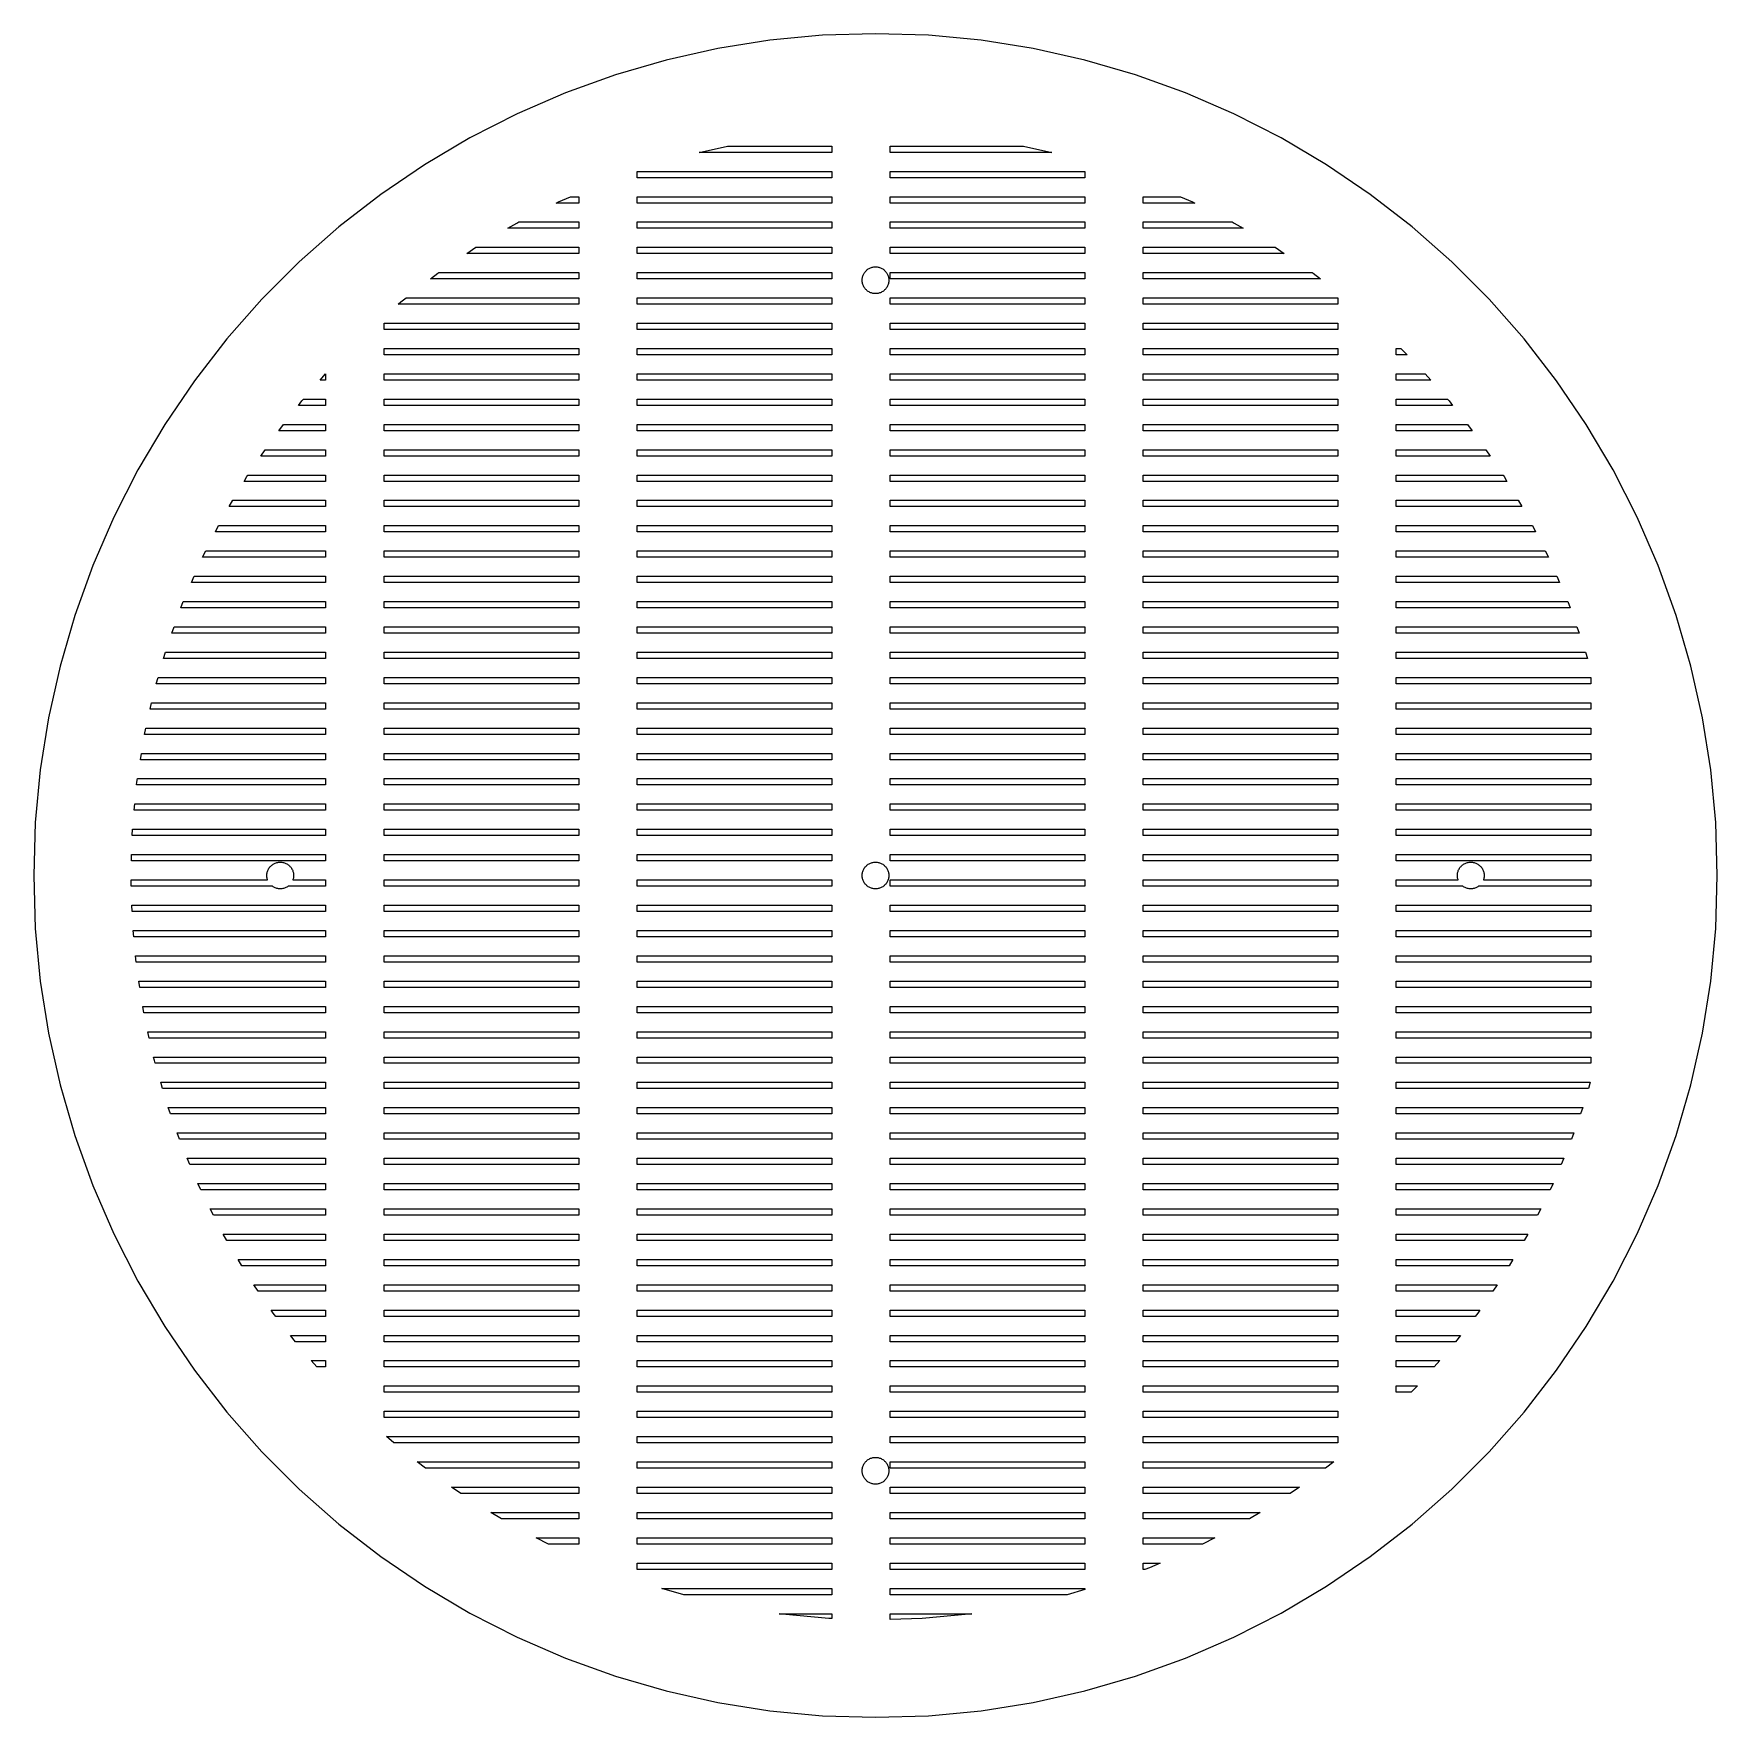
# Model space of a CAD drawing. Header units: metres. Extents: x -173 to 173, y -173 to 173.
import ezdxf

# ---------------------------------------------------------------- set-up
doc = ezdxf.new("R2010")
doc.units = ezdxf.units.M

msp = doc.modelspace()

# ---------------------------------------------------------------- linework, layer by layer
for p, q in [((0, 173), (-10.8627, 172.659)), ((10.8627, 172.659), (0, 173)), ((-32.417, 169.936), (-43.0233, 167.565)), ((-21.6826, 171.636), (-32.417, 169.936)), ((-10.8627, 172.659), (-21.6826, 171.636)), ((21.6826, 171.636), (10.8627, 172.659)), ((32.417, 169.936), (21.6826, 171.636)), ((43.0233, 167.565), (32.417, 169.936)), ((-43.0233, 167.565), (-53.4599, 164.533)), ((53.4599, 164.533), (43.0233, 167.565)), ((-53.4599, 164.533), (-63.6855, 160.851)), ((63.6855, 160.851), (53.4599, 164.533)), ((-63.6855, 160.851), (-73.6598, 156.535)), ((73.6598, 156.535), (63.6855, 160.851)), ((-73.6598, 156.535), (-83.3434, 151.601)), ((83.3434, 151.601), (73.6598, 156.535)), ((-83.3434, 151.601), (-92.698, 146.069)), ((-36.2297, 148.6), (-30.4139, 149.9)), ((-30.4139, 149.9), (-9, 149.9)), ((-9, 149.9), (-9, 148.6)), ((3, 148.6), (3, 149.9)), ((3, 149.9), (30.4139, 149.9)), ((30.4139, 149.9), (36.2297, 148.6)), ((92.698, 146.069), (83.3434, 151.601)), ((-92.698, 146.069), (-101.687, 139.96)), ((-9, 148.6), (-36.2297, 148.6)), ((36.2297, 148.6), (3, 148.6)), ((101.687, 139.96), (92.698, 146.069)), ((-49, 143.4), (-49, 144.7)), ((-49, 144.7), (-9, 144.7)), ((-9, 143.4), (-49, 143.4)), ((-9, 144.7), (-9, 143.4)), ((3, 143.4), (3, 144.7)), ((3, 144.7), (43, 144.7)), ((43, 143.4), (3, 143.4)), ((43, 144.7), (43, 143.4)), ((-101.687, 139.96), (-110.274, 133.299)), ((-65.6124, 138.2), (-65.1442, 138.439)), ((-65.1442, 138.439), (-62.6913, 139.5)), ((-62.6913, 139.5), (-61, 139.5)), ((-61, 139.5), (-61, 138.2)), ((-49, 138.2), (-49, 139.5)), ((-49, 139.5), (-9, 139.5)), ((-9, 139.5), (-9, 138.2)), ((3, 138.2), (3, 139.5)), ((3, 139.5), (43, 139.5)), ((43, 139.5), (43, 138.2)), ((55, 138.2), (55, 139.5)), ((55, 139.5), (62.6913, 139.5)), ((62.6913, 139.5), (65.1442, 138.439)), ((65.1442, 138.439), (65.6124, 138.2)), ((110.274, 133.299), (101.687, 139.96)), ((-61, 138.2), (-65.6124, 138.2)), ((-9, 138.2), (-49, 138.2)), ((43, 138.2), (3, 138.2)), ((65.6124, 138.2), (55, 138.2)), ((-110.274, 133.299), (-118.427, 126.112)), ((-75.5259, 133), (-73.7083, 134.075)), ((-61, 133), (-75.5259, 133)), ((-73.7083, 134.075), (-73.2666, 134.3)), ((-73.2666, 134.3), (-61, 134.3)), ((-61, 134.3), (-61, 133)), ((-49, 133), (-49, 134.3)), ((-49, 134.3), (-9, 134.3)), ((-9, 133), (-49, 133)), ((-9, 134.3), (-9, 133)), ((3, 133), (3, 134.3)), ((3, 134.3), (43, 134.3)), ((43, 133), (3, 133)), ((43, 134.3), (43, 133)), ((55, 133), (55, 134.3)), ((55, 134.3), (73.2666, 134.3)), ((75.5259, 133), (55, 133)), ((73.2666, 134.3), (73.7083, 134.075)), ((73.7083, 134.075), (75.5259, 133)), ((118.427, 126.112), (110.274, 133.299)), ((-84.0153, 127.8), (-82.1024, 129.1)), ((-82.1024, 129.1), (-61, 129.1)), ((-61, 129.1), (-61, 127.8)), ((-49, 127.8), (-49, 129.1)), ((-49, 129.1), (-9, 129.1)), ((-9, 129.1), (-9, 127.8)), ((3, 127.8), (3, 129.1)), ((3, 129.1), (43, 129.1)), ((43, 129.1), (43, 127.8)), ((55, 127.8), (55, 129.1)), ((55, 129.1), (82.1024, 129.1)), ((82.1024, 129.1), (84.0153, 127.8)), ((-118.427, 126.112), (-126.112, 118.427)), ((-61, 127.8), (-84.0153, 127.8)), ((-9, 127.8), (-49, 127.8)), ((-1.61641, 124.554), (-1.47351, 124.651)), ((-1.47351, 124.651), (-1.32481, 124.739)), ((-1.32481, 124.739), (-1.17088, 124.818)), ((-1.17088, 124.818), (-1.01233, 124.886)), ((-1.01233, 124.886), (-0.849792, 124.945)), ((-0.849792, 124.945), (-0.683884, 124.993)), ((-0.683884, 124.993), (-0.515289, 125.031)), ((-0.515289, 125.031), (-0.344666, 125.058)), ((-0.344666, 125.058), (-0.172668, 125.074)), ((-0.172668, 125.074), (0, 125.079)), ((0, 125.079), (0.172668, 125.074)), ((0.172668, 125.074), (0.344666, 125.058)), ((0.344666, 125.058), (0.515289, 125.031)), ((0.515289, 125.031), (0.683884, 124.993)), ((0.683884, 124.993), (0.849792, 124.945)), ((0.849792, 124.945), (1.01233, 124.886)), ((1.01233, 124.886), (1.17088, 124.818)), ((1.17088, 124.818), (1.32481, 124.739)), ((1.32481, 124.739), (1.47351, 124.651)), ((1.47351, 124.651), (1.61641, 124.554)), ((43, 127.8), (3, 127.8)), ((84.0153, 127.8), (55, 127.8)), ((126.112, 118.427), (118.427, 126.112)), ((-91.4519, 122.6), (-89.9311, 123.78)), ((-61, 122.6), (-91.4519, 122.6)), ((-89.9311, 123.78), (-89.754, 123.9)), ((-89.754, 123.9), (-61, 123.9)), ((-61, 123.9), (-61, 122.6)), ((-49, 122.6), (-49, 123.9)), ((-49, 123.9), (-9, 123.9)), ((-9, 122.6), (-49, 122.6)), ((-9, 123.9), (-9, 122.6)), ((-2.75, 122.329), (-2.74457, 122.502)), ((-2.74457, 122.157), (-2.75, 122.329)), ((-2.74457, 122.502), (-2.7283, 122.674)), ((-2.7283, 121.985), (-2.74457, 122.157)), ((-2.7283, 122.674), (-2.70128, 122.845)), ((-2.70128, 121.814), (-2.7283, 121.985)), ((-2.70128, 122.845), (-2.66359, 123.013)), ((-2.66359, 121.646), (-2.70128, 121.814)), ((-2.66359, 123.013), (-2.6154, 123.179)), ((-2.6154, 121.48), (-2.66359, 121.646)), ((-2.6154, 123.179), (-2.55688, 123.342)), ((-2.55688, 121.317), (-2.6154, 121.48)), ((-2.55688, 123.342), (-2.48827, 123.5)), ((-2.48827, 121.159), (-2.55688, 121.317)), ((-2.48827, 123.5), (-2.40984, 123.654)), ((-2.40984, 121.005), (-2.48827, 121.159)), ((-2.40984, 123.654), (-2.3219, 123.803)), ((-2.3219, 123.803), (-2.22479, 123.946)), ((-2.22479, 123.946), (-2.1189, 124.082)), ((-2.1189, 124.082), (-2.00465, 124.212)), ((-2.00465, 124.212), (-1.88249, 124.334)), ((-1.88249, 124.334), (-1.75291, 124.448)), ((-1.75291, 124.448), (-1.61641, 124.554)), ((1.61641, 124.554), (1.75291, 124.448)), ((1.75291, 124.448), (1.88249, 124.334)), ((1.88249, 124.334), (2.00465, 124.212)), ((2.00465, 124.212), (2.1189, 124.082)), ((2.1189, 124.082), (2.22479, 123.946)), ((2.22479, 123.946), (2.3219, 123.803)), ((2.3219, 123.803), (2.40984, 123.654)), ((2.40984, 123.654), (2.48827, 123.5)), ((2.48827, 121.159), (2.40984, 121.005)), ((2.48827, 123.5), (2.55688, 123.342)), ((2.55688, 121.317), (2.48827, 121.159)), ((2.55688, 123.342), (2.6154, 123.179)), ((2.6154, 121.48), (2.55688, 121.317)), ((2.6154, 123.179), (2.66359, 123.013)), ((2.66359, 121.646), (2.6154, 121.48)), ((2.66359, 123.013), (2.70128, 122.845)), ((2.70128, 121.814), (2.66359, 121.646)), ((2.70128, 122.845), (2.7283, 122.674)), ((2.7283, 121.985), (2.70128, 121.814)), ((2.7283, 122.674), (2.74457, 122.502)), ((2.74457, 122.157), (2.7283, 121.985)), ((2.74457, 122.502), (2.75, 122.329)), ((2.75, 122.329), (2.74457, 122.157)), ((3, 122.6), (3, 123.9)), ((3, 123.9), (43, 123.9)), ((43, 122.6), (3, 122.6)), ((43, 123.9), (43, 122.6)), ((55, 122.6), (55, 123.9)), ((55, 123.9), (89.754, 123.9)), ((91.4519, 122.6), (55, 122.6)), ((89.754, 123.9), (89.9311, 123.78)), ((89.9311, 123.78), (91.4519, 122.6)), ((-126.112, 118.427), (-133.299, 110.274)), ((-98.08, 117.4), (-97.5259, 117.889)), ((-97.5259, 117.889), (-96.4797, 118.7)), ((-96.4797, 118.7), (-61, 118.7)), ((-61, 118.7), (-61, 117.4)), ((-49, 117.4), (-49, 118.7)), ((-49, 118.7), (-9, 118.7)), ((-9, 118.7), (-9, 117.4)), ((-2.3219, 120.856), (-2.40984, 121.005)), ((-2.22479, 120.713), (-2.3219, 120.856)), ((-2.1189, 120.577), (-2.22479, 120.713)), ((-2.00465, 120.447), (-2.1189, 120.577)), ((-1.88249, 120.325), (-2.00465, 120.447)), ((-1.75291, 120.211), (-1.88249, 120.325)), ((-1.61641, 120.105), (-1.75291, 120.211)), ((-1.47351, 120.008), (-1.61641, 120.105)), ((-1.32481, 119.92), (-1.47351, 120.008)), ((-1.17088, 119.841), (-1.32481, 119.92)), ((-1.01233, 119.773), (-1.17088, 119.841)), ((-0.849792, 119.714), (-1.01233, 119.773)), ((-0.683884, 119.666), (-0.849792, 119.714)), ((-0.515289, 119.628), (-0.683884, 119.666)), ((-0.344666, 119.601), (-0.515289, 119.628)), ((-0.172668, 119.585), (-0.344666, 119.601)), ((0, 119.579), (-0.172668, 119.585)), ((0.172668, 119.585), (0, 119.579)), ((0.344666, 119.601), (0.172668, 119.585)), ((0.515289, 119.628), (0.344666, 119.601)), ((0.683884, 119.666), (0.515289, 119.628)), ((0.849792, 119.714), (0.683884, 119.666)), ((1.01233, 119.773), (0.849792, 119.714)), ((1.17088, 119.841), (1.01233, 119.773)), ((1.32481, 119.92), (1.17088, 119.841)), ((1.47351, 120.008), (1.32481, 119.92)), ((1.61641, 120.105), (1.47351, 120.008)), ((1.75291, 120.211), (1.61641, 120.105)), ((1.88249, 120.325), (1.75291, 120.211)), ((2.00465, 120.447), (1.88249, 120.325)), ((2.1189, 120.577), (2.00465, 120.447)), ((2.22479, 120.713), (2.1189, 120.577)), ((2.3219, 120.856), (2.22479, 120.713)), ((2.40984, 121.005), (2.3219, 120.856)), ((3, 117.4), (3, 118.7)), ((3, 118.7), (43, 118.7)), ((43, 118.7), (43, 117.4)), ((55, 117.4), (55, 118.7)), ((55, 118.7), (95, 118.7)), ((95, 118.7), (95, 117.4)), ((133.299, 110.274), (126.112, 118.427)), ((-61, 117.4), (-98.08, 117.4)), ((-9, 117.4), (-49, 117.4)), ((43, 117.4), (3, 117.4)), ((95, 117.4), (55, 117.4)), ((-101, 112.2), (-101, 113.5)), ((-101, 113.5), (-61, 113.5)), ((-61, 112.2), (-101, 112.2)), ((-61, 113.5), (-61, 112.2)), ((-49, 112.2), (-49, 113.5)), ((-49, 113.5), (-9, 113.5)), ((-9, 112.2), (-49, 112.2)), ((-9, 113.5), (-9, 112.2)), ((3, 112.2), (3, 113.5)), ((3, 113.5), (43, 113.5)), ((43, 112.2), (3, 112.2)), ((43, 113.5), (43, 112.2)), ((55, 112.2), (55, 113.5)), ((55, 113.5), (95, 113.5)), ((95, 112.2), (55, 112.2)), ((95, 113.5), (95, 112.2)), ((-133.299, 110.274), (-139.96, 101.687)), ((-101, 107), (-101, 108.3)), ((-101, 108.3), (-61, 108.3)), ((-61, 108.3), (-61, 107)), ((-49, 107), (-49, 108.3)), ((-49, 108.3), (-9, 108.3)), ((-9, 108.3), (-9, 107)), ((3, 107), (3, 108.3)), ((3, 108.3), (43, 108.3)), ((43, 108.3), (43, 107)), ((55, 107), (55, 108.3)), ((55, 108.3), (95, 108.3)), ((95, 108.3), (95, 107)), ((107, 107), (107, 108.3)), ((107, 108.3), (107.968, 108.3)), ((107.968, 108.3), (109.268, 107)), ((139.96, 101.687), (133.299, 110.274)), ((-61, 107), (-101, 107)), ((-9, 107), (-49, 107)), ((43, 107), (3, 107)), ((95, 107), (55, 107)), ((109.268, 107), (107, 107)), ((-139.96, 101.687), (-146.069, 92.698)), ((-114.12, 101.8), (-113, 103.071)), ((-113, 101.8), (-114.12, 101.8)), ((-113, 103.071), (-113, 101.8)), ((-101, 101.8), (-101, 103.1)), ((-101, 103.1), (-61, 103.1)), ((-61, 101.8), (-101, 101.8)), ((-61, 103.1), (-61, 101.8)), ((-49, 101.8), (-49, 103.1)), ((-49, 103.1), (-9, 103.1)), ((-9, 101.8), (-49, 101.8)), ((-9, 103.1), (-9, 101.8)), ((3, 101.8), (3, 103.1)), ((3, 103.1), (43, 103.1)), ((43, 101.8), (3, 101.8)), ((43, 103.1), (43, 101.8)), ((55, 101.8), (55, 103.1)), ((55, 103.1), (95, 103.1)), ((95, 101.8), (55, 101.8)), ((95, 103.1), (95, 101.8)), ((107, 101.8), (107, 103.1)), ((107, 103.1), (112.974, 103.1)), ((114.12, 101.8), (107, 101.8)), ((112.974, 103.1), (114.12, 101.8)), ((146.069, 92.698), (139.96, 101.687)), ((-118.607, 96.6), (-117.889, 97.5259)), ((-117.889, 97.5259), (-117.559, 97.9)), ((-117.559, 97.9), (-113, 97.9)), ((-113, 97.9), (-113, 96.6)), ((-101, 96.6), (-101, 97.9)), ((-101, 97.9), (-61, 97.9)), ((-61, 97.9), (-61, 96.6)), ((-49, 96.6), (-49, 97.9)), ((-49, 97.9), (-9, 97.9)), ((-9, 97.9), (-9, 96.6)), ((3, 96.6), (3, 97.9)), ((3, 97.9), (43, 97.9)), ((43, 97.9), (43, 96.6)), ((55, 96.6), (55, 97.9)), ((55, 97.9), (95, 97.9)), ((95, 97.9), (95, 96.6)), ((107, 96.6), (107, 97.9)), ((107, 97.9), (117.559, 97.9)), ((117.559, 97.9), (117.889, 97.5259)), ((117.889, 97.5259), (118.607, 96.6)), ((-113, 96.6), (-118.607, 96.6)), ((-61, 96.6), (-101, 96.6)), ((-9, 96.6), (-49, 96.6)), ((43, 96.6), (3, 96.6)), ((95, 96.6), (55, 96.6)), ((118.607, 96.6), (107, 96.6)), ((-146.069, 92.698), (-151.601, 83.3434)), ((-122.64, 91.4), (-121.632, 92.7)), ((-113, 91.4), (-122.64, 91.4)), ((-121.632, 92.7), (-113, 92.7)), ((-113, 92.7), (-113, 91.4)), ((-101, 91.4), (-101, 92.7)), ((-101, 92.7), (-61, 92.7)), ((-61, 91.4), (-101, 91.4)), ((-61, 92.7), (-61, 91.4)), ((-49, 91.4), (-49, 92.7)), ((-49, 92.7), (-9, 92.7)), ((-9, 91.4), (-49, 91.4)), ((-9, 92.7), (-9, 91.4)), ((3, 91.4), (3, 92.7)), ((3, 92.7), (43, 92.7)), ((43, 91.4), (3, 91.4)), ((43, 92.7), (43, 91.4)), ((55, 91.4), (55, 92.7)), ((55, 92.7), (95, 92.7)), ((95, 91.4), (55, 91.4)), ((95, 92.7), (95, 91.4)), ((107, 91.4), (107, 92.7)), ((107, 92.7), (121.632, 92.7)), ((122.64, 91.4), (107, 91.4)), ((121.632, 92.7), (122.64, 91.4)), ((151.601, 83.3434), (146.069, 92.698)), ((-126.315, 86.2), (-125.432, 87.5)), ((-125.432, 87.5), (-113, 87.5)), ((-113, 87.5), (-113, 86.2)), ((-101, 86.2), (-101, 87.5)), ((-101, 87.5), (-61, 87.5)), ((-61, 87.5), (-61, 86.2)), ((-49, 86.2), (-49, 87.5)), ((-49, 87.5), (-9, 87.5)), ((-9, 87.5), (-9, 86.2)), ((3, 86.2), (3, 87.5)), ((3, 87.5), (43, 87.5)), ((43, 87.5), (43, 86.2)), ((55, 86.2), (55, 87.5)), ((55, 87.5), (95, 87.5)), ((95, 87.5), (95, 86.2)), ((107, 86.2), (107, 87.5)), ((107, 87.5), (125.432, 87.5)), ((125.432, 87.5), (126.315, 86.2)), ((-151.601, 83.3434), (-156.535, 73.6598)), ((-113, 86.2), (-126.315, 86.2)), ((-61, 86.2), (-101, 86.2)), ((-9, 86.2), (-49, 86.2)), ((43, 86.2), (3, 86.2)), ((95, 86.2), (55, 86.2)), ((126.315, 86.2), (107, 86.2)), ((156.535, 73.6598), (151.601, 83.3434)), ((-129.763, 81), (-129.182, 81.9815)), ((-113, 81), (-129.763, 81)), ((-129.182, 81.9815), (-128.966, 82.3)), ((-128.966, 82.3), (-113, 82.3)), ((-113, 82.3), (-113, 81)), ((-101, 81), (-101, 82.3)), ((-101, 82.3), (-61, 82.3)), ((-61, 81), (-101, 81)), ((-61, 82.3), (-61, 81)), ((-49, 81), (-49, 82.3)), ((-49, 82.3), (-9, 82.3)), ((-9, 81), (-49, 81)), ((-9, 82.3), (-9, 81)), ((3, 81), (3, 82.3)), ((3, 82.3), (43, 82.3)), ((43, 81), (3, 81)), ((43, 82.3), (43, 81)), ((55, 81), (55, 82.3)), ((55, 82.3), (95, 82.3)), ((95, 81), (55, 81)), ((95, 82.3), (95, 81)), ((107, 81), (107, 82.3)), ((107, 82.3), (128.966, 82.3)), ((129.763, 81), (107, 81)), ((128.966, 82.3), (129.182, 81.9815)), ((129.182, 81.9815), (129.763, 81)), ((-132.838, 75.8), (-132.069, 77.1)), ((-132.069, 77.1), (-113, 77.1)), ((-113, 77.1), (-113, 75.8)), ((-101, 75.8), (-101, 77.1)), ((-101, 77.1), (-61, 77.1)), ((-61, 77.1), (-61, 75.8)), ((-49, 75.8), (-49, 77.1)), ((-49, 77.1), (-9, 77.1)), ((-9, 77.1), (-9, 75.8)), ((3, 75.8), (3, 77.1)), ((3, 77.1), (43, 77.1)), ((43, 77.1), (43, 75.8)), ((55, 75.8), (55, 77.1)), ((55, 77.1), (95, 77.1)), ((95, 77.1), (95, 75.8)), ((107, 75.8), (107, 77.1)), ((107, 77.1), (132.069, 77.1)), ((132.069, 77.1), (132.838, 75.8)), ((-156.535, 73.6598), (-160.851, 63.6855)), ((-113, 75.8), (-132.838, 75.8)), ((-61, 75.8), (-101, 75.8)), ((-9, 75.8), (-49, 75.8)), ((43, 75.8), (3, 75.8)), ((95, 75.8), (55, 75.8)), ((132.838, 75.8), (107, 75.8)), ((160.851, 63.6855), (156.535, 73.6598)), ((-135.659, 70.6), (-134.996, 71.9)), ((-113, 70.6), (-135.659, 70.6)), ((-134.996, 71.9), (-113, 71.9)), ((-113, 71.9), (-113, 70.6)), ((-101, 70.6), (-101, 71.9)), ((-101, 71.9), (-61, 71.9)), ((-61, 70.6), (-101, 70.6)), ((-61, 71.9), (-61, 70.6)), ((-49, 70.6), (-49, 71.9)), ((-49, 71.9), (-9, 71.9)), ((-9, 70.6), (-49, 70.6)), ((-9, 71.9), (-9, 70.6)), ((3, 70.6), (3, 71.9)), ((3, 71.9), (43, 71.9)), ((43, 70.6), (3, 70.6)), ((43, 71.9), (43, 70.6)), ((55, 70.6), (55, 71.9)), ((55, 71.9), (95, 71.9)), ((95, 70.6), (55, 70.6)), ((95, 71.9), (95, 70.6)), ((107, 70.6), (107, 71.9)), ((107, 71.9), (134.996, 71.9)), ((135.659, 70.6), (107, 70.6)), ((134.996, 71.9), (135.659, 70.6)), ((-138.308, 65.4), (-137.646, 66.7)), ((-137.646, 66.7), (-113, 66.7)), ((-113, 66.7), (-113, 65.4)), ((-101, 65.4), (-101, 66.7)), ((-101, 66.7), (-61, 66.7)), ((-61, 66.7), (-61, 65.4)), ((-49, 65.4), (-49, 66.7)), ((-49, 66.7), (-9, 66.7)), ((-9, 66.7), (-9, 65.4)), ((3, 65.4), (3, 66.7)), ((3, 66.7), (43, 66.7)), ((43, 66.7), (43, 65.4)), ((55, 65.4), (55, 66.7)), ((55, 66.7), (95, 66.7)), ((95, 66.7), (95, 65.4)), ((107, 65.4), (107, 66.7)), ((107, 66.7), (137.646, 66.7)), ((137.646, 66.7), (138.308, 65.4)), ((-160.851, 63.6855), (-164.533, 53.4599)), ((-113, 65.4), (-138.308, 65.4)), ((-61, 65.4), (-101, 65.4)), ((-9, 65.4), (-49, 65.4)), ((43, 65.4), (3, 65.4)), ((95, 65.4), (55, 65.4)), ((138.308, 65.4), (107, 65.4)), ((164.533, 53.4599), (160.851, 63.6855)), ((-140.578, 60.2), (-140.016, 61.5)), ((-113, 60.2), (-140.578, 60.2)), ((-140.016, 61.5), (-113, 61.5)), ((-113, 61.5), (-113, 60.2)), ((-101, 60.2), (-101, 61.5)), ((-101, 61.5), (-61, 61.5)), ((-61, 60.2), (-101, 60.2)), ((-61, 61.5), (-61, 60.2)), ((-49, 60.2), (-49, 61.5)), ((-49, 61.5), (-9, 61.5)), ((-9, 60.2), (-49, 60.2)), ((-9, 61.5), (-9, 60.2)), ((3, 60.2), (3, 61.5)), ((3, 61.5), (43, 61.5)), ((43, 60.2), (3, 60.2)), ((43, 61.5), (43, 60.2)), ((55, 60.2), (55, 61.5)), ((55, 61.5), (95, 61.5)), ((95, 60.2), (55, 60.2)), ((95, 61.5), (95, 60.2)), ((107, 60.2), (107, 61.5)), ((107, 61.5), (140.016, 61.5)), ((140.578, 60.2), (107, 60.2)), ((140.016, 61.5), (140.578, 60.2)), ((-142.732, 55), (-142.264, 56.3)), ((-142.264, 56.3), (-113, 56.3)), ((-113, 56.3), (-113, 55)), ((-101, 55), (-101, 56.3)), ((-101, 56.3), (-61, 56.3)), ((-61, 56.3), (-61, 55)), ((-49, 55), (-49, 56.3)), ((-49, 56.3), (-9, 56.3)), ((-9, 56.3), (-9, 55)), ((3, 55), (3, 56.3)), ((3, 56.3), (43, 56.3)), ((43, 56.3), (43, 55)), ((55, 55), (55, 56.3)), ((55, 56.3), (95, 56.3)), ((95, 56.3), (95, 55)), ((107, 55), (107, 56.3)), ((107, 56.3), (142.264, 56.3)), ((142.264, 56.3), (142.732, 55)), ((-164.533, 53.4599), (-167.565, 43.0233)), ((-113, 55), (-142.732, 55)), ((-61, 55), (-101, 55)), ((-9, 55), (-49, 55)), ((43, 55), (3, 55)), ((95, 55), (55, 55)), ((142.732, 55), (107, 55)), ((167.565, 43.0233), (164.533, 53.4599)), ((-144.604, 49.8), (-144.136, 51.1)), ((-113, 49.8), (-144.604, 49.8)), ((-144.136, 51.1), (-113, 51.1)), ((-113, 51.1), (-113, 49.8)), ((-101, 49.8), (-101, 51.1)), ((-101, 51.1), (-61, 51.1)), ((-61, 49.8), (-101, 49.8)), ((-61, 51.1), (-61, 49.8)), ((-49, 49.8), (-49, 51.1)), ((-49, 51.1), (-9, 51.1)), ((-9, 49.8), (-49, 49.8)), ((-9, 51.1), (-9, 49.8)), ((3, 49.8), (3, 51.1)), ((3, 51.1), (43, 51.1)), ((43, 49.8), (3, 49.8)), ((43, 51.1), (43, 49.8)), ((55, 49.8), (55, 51.1)), ((55, 51.1), (95, 51.1)), ((95, 49.8), (55, 49.8)), ((95, 51.1), (95, 49.8)), ((107, 49.8), (107, 51.1)), ((107, 51.1), (144.136, 51.1)), ((144.604, 49.8), (107, 49.8)), ((144.136, 51.1), (144.604, 49.8)), ((-146.29, 44.6), (-145.912, 45.9)), ((-145.912, 45.9), (-113, 45.9)), ((-113, 45.9), (-113, 44.6)), ((-101, 44.6), (-101, 45.9)), ((-101, 45.9), (-61, 45.9)), ((-61, 45.9), (-61, 44.6)), ((-49, 45.9), (-9, 45.9)), ((-49, 44.6), (-49, 45.9)), ((-9, 45.9), (-9, 44.6)), ((3, 44.6), (3, 45.9)), ((3, 45.9), (43, 45.9)), ((43, 45.9), (43, 44.6)), ((55, 44.6), (55, 45.9)), ((55, 45.9), (95, 45.9)), ((95, 45.9), (95, 44.6)), ((107, 44.6), (107, 45.9)), ((107, 45.9), (145.912, 45.9)), ((145.912, 45.9), (146.29, 44.6)), ((-167.565, 43.0233), (-169.936, 32.417)), ((-113, 44.6), (-146.29, 44.6)), ((-61, 44.6), (-101, 44.6)), ((-9, 44.6), (-49, 44.6)), ((43, 44.6), (3, 44.6)), ((95, 44.6), (55, 44.6)), ((146.29, 44.6), (107, 44.6)), ((169.936, 32.417), (167.565, 43.0233)), ((-147.801, 39.4), (-147.423, 40.7)), ((-113, 39.4), (-147.801, 39.4)), ((-147.423, 40.7), (-113, 40.7)), ((-113, 40.7), (-113, 39.4)), ((-101, 39.4), (-101, 40.7)), ((-101, 40.7), (-61, 40.7)), ((-61, 39.4), (-101, 39.4)), ((-61, 40.7), (-61, 39.4)), ((-49, 39.4), (-49, 40.7)), ((-49, 40.7), (-9, 40.7)), ((-9, 39.4), (-49, 39.4)), ((-9, 40.7), (-9, 39.4)), ((3, 39.4), (3, 40.7)), ((3, 40.7), (43, 40.7)), ((43, 39.4), (3, 39.4)), ((43, 40.7), (43, 39.4)), ((55, 39.4), (55, 40.7)), ((55, 40.7), (95, 40.7)), ((95, 39.4), (55, 39.4)), ((95, 40.7), (95, 39.4)), ((107, 39.4), (107, 40.7)), ((107, 40.7), (147, 40.7)), ((147, 39.4), (107, 39.4)), ((147, 40.7), (147, 39.4)), ((-149.054, 34.2), (-148.763, 35.5)), ((-148.763, 35.5), (-113, 35.5)), ((-113, 35.5), (-113, 34.2)), ((-101, 34.2), (-101, 35.5)), ((-101, 35.5), (-61, 35.5)), ((-61, 35.5), (-61, 34.2)), ((-49, 34.2), (-49, 35.5)), ((-49, 35.5), (-9, 35.5)), ((-9, 35.5), (-9, 34.2)), ((3, 34.2), (3, 35.5)), ((3, 35.5), (43, 35.5)), ((43, 35.5), (43, 34.2)), ((55, 34.2), (55, 35.5)), ((55, 35.5), (95, 35.5)), ((95, 35.5), (95, 34.2)), ((107, 34.2), (107, 35.5)), ((107, 35.5), (147, 35.5)), ((147, 35.5), (147, 34.2)), ((-169.936, 32.417), (-171.636, 21.6826)), ((-113, 34.2), (-149.054, 34.2)), ((-61, 34.2), (-101, 34.2)), ((-9, 34.2), (-49, 34.2)), ((43, 34.2), (3, 34.2)), ((95, 34.2), (55, 34.2)), ((147, 34.2), (107, 34.2)), ((171.636, 21.6826), (169.936, 32.417)), ((-150.216, 29), (-149.925, 30.3)), ((-113, 29), (-150.216, 29)), ((-149.925, 30.3), (-113, 30.3)), ((-113, 30.3), (-113, 29)), ((-101, 29), (-101, 30.3)), ((-101, 30.3), (-61, 30.3)), ((-61, 29), (-101, 29)), ((-61, 30.3), (-61, 29)), ((-49, 29), (-49, 30.3)), ((-49, 30.3), (-9, 30.3)), ((-9, 29), (-49, 29)), ((-9, 30.3), (-9, 29)), ((3, 29), (3, 30.3)), ((3, 30.3), (43, 30.3)), ((43, 29), (3, 29)), ((43, 30.3), (43, 29)), ((55, 29), (55, 30.3)), ((55, 30.3), (95, 30.3)), ((95, 29), (55, 29)), ((95, 30.3), (95, 29)), ((107, 29), (107, 30.3)), ((107, 30.3), (147, 30.3)), ((147, 29), (107, 29)), ((147, 30.3), (147, 29)), ((-151.061, 23.8), (-150.855, 25.1)), ((-150.855, 25.1), (-113, 25.1)), ((-113, 25.1), (-113, 23.8)), ((-101, 23.8), (-101, 25.1)), ((-101, 25.1), (-61, 25.1)), ((-61, 25.1), (-61, 23.8)), ((-49, 23.8), (-49, 25.1)), ((-49, 25.1), (-9, 25.1)), ((-9, 25.1), (-9, 23.8)), ((3, 23.8), (3, 25.1)), ((3, 25.1), (43, 25.1)), ((43, 25.1), (43, 23.8)), ((55, 23.8), (55, 25.1)), ((55, 25.1), (95, 25.1)), ((95, 25.1), (95, 23.8)), ((107, 23.8), (107, 25.1)), ((107, 25.1), (147, 25.1)), ((147, 25.1), (147, 23.8)), ((-171.636, 21.6826), (-172.659, 10.8627)), ((-113, 23.8), (-151.061, 23.8)), ((-61, 23.8), (-101, 23.8)), ((-9, 23.8), (-49, 23.8)), ((43, 23.8), (3, 23.8)), ((95, 23.8), (55, 23.8)), ((147, 23.8), (107, 23.8)), ((172.659, 10.8627), (171.636, 21.6826)), ((-151.848, 18.6), (-151.794, 19.176)), ((-113, 18.6), (-151.848, 18.6)), ((-151.794, 19.176), (-151.679, 19.9)), ((-151.679, 19.9), (-113, 19.9)), ((-113, 19.9), (-113, 18.6)), ((-101, 19.9), (-61, 19.9)), ((-101, 18.6), (-101, 19.9)), ((-61, 18.6), (-101, 18.6)), ((-61, 19.9), (-61, 18.6)), ((-49, 18.6), (-49, 19.9)), ((-49, 19.9), (-9, 19.9)), ((-9, 18.6), (-49, 18.6)), ((-9, 19.9), (-9, 18.6)), ((3, 18.6), (3, 19.9)), ((3, 19.9), (43, 19.9)), ((43, 18.6), (3, 18.6)), ((43, 19.9), (43, 18.6)), ((55, 18.6), (55, 19.9)), ((55, 19.9), (95, 19.9)), ((95, 18.6), (55, 18.6)), ((95, 19.9), (95, 18.6)), ((107, 18.6), (107, 19.9)), ((107, 19.9), (147, 19.9)), ((147, 18.6), (107, 18.6)), ((147, 19.9), (147, 18.6)), ((-152.34, 13.4), (-152.217, 14.7)), ((-152.217, 14.7), (-113, 14.7)), ((-113, 14.7), (-113, 13.4)), ((-101, 14.7), (-61, 14.7)), ((-101, 13.4), (-101, 14.7)), ((-61, 14.7), (-61, 13.4)), ((-49, 13.4), (-49, 14.7)), ((-49, 14.7), (-9, 14.7)), ((-9, 14.7), (-9, 13.4)), ((3, 13.4), (3, 14.7)), ((3, 14.7), (43, 14.7)), ((43, 14.7), (43, 13.4)), ((55, 13.4), (55, 14.7)), ((55, 14.7), (95, 14.7)), ((95, 14.7), (95, 13.4)), ((107, 13.4), (107, 14.7)), ((107, 14.7), (147, 14.7)), ((147, 14.7), (147, 13.4)), ((-172.659, 10.8627), (-173, 0)), ((-113, 13.4), (-152.34, 13.4)), ((-61, 13.4), (-101, 13.4)), ((-9, 13.4), (-49, 13.4)), ((43, 13.4), (3, 13.4)), ((95, 13.4), (55, 13.4)), ((147, 13.4), (107, 13.4)), ((173, 0), (172.659, 10.8627)), ((-152.742, 8.2), (-152.701, 9.5)), ((-113, 8.2), (-152.742, 8.2)), ((-152.701, 9.5), (-113, 9.5)), ((-113, 9.5), (-113, 8.2)), ((-101, 8.2), (-101, 9.5)), ((-101, 9.5), (-61, 9.5)), ((-61, 8.2), (-101, 8.2)), ((-61, 9.5), (-61, 8.2)), ((-49, 8.2), (-49, 9.5)), ((-49, 9.5), (-9, 9.5)), ((-9, 8.2), (-49, 8.2)), ((-9, 9.5), (-9, 8.2)), ((3, 8.2), (3, 9.5)), ((3, 9.5), (43, 9.5)), ((43, 8.2), (3, 8.2)), ((43, 9.5), (43, 8.2)), ((55, 8.2), (55, 9.5)), ((55, 9.5), (95, 9.5)), ((95, 8.2), (55, 8.2)), ((95, 9.5), (95, 8.2)), ((107, 8.2), (107, 9.5)), ((107, 9.5), (147, 9.5)), ((147, 8.2), (107, 8.2)), ((147, 9.5), (147, 8.2)), ((-152.906, 3), (-152.865, 4.29999)), ((-152.865, 4.29999), (-113, 4.29999)), ((-113, 4.29999), (-113, 3)), ((-101, 3), (-101, 4.29999)), ((-101, 4.29999), (-61, 4.29999)), ((-61, 4.29999), (-61, 3)), ((-49, 3), (-49, 4.29999)), ((-49, 4.29999), (-9, 4.29999)), ((-9, 4.29999), (-9, 3)), ((3, 3), (3, 4.29999)), ((3, 4.29999), (43, 4.29999)), ((43, 4.29999), (43, 3)), ((55, 3), (55, 4.29999)), ((55, 4.29999), (95, 4.29999)), ((95, 4.29999), (95, 3)), ((107, 3), (107, 4.29999)), ((107, 4.29999), (147, 4.29999)), ((147, 4.29999), (147, 3)), ((-173, 0), (-172.659, -10.8627)), ((-113, 3), (-152.906, 3)), ((-125.079, 0), (-125.074, 0.172668)), ((-125.074, -0.172668), (-125.079, 0)), ((-125.074, 0.172668), (-125.058, 0.344666)), ((-125.058, 0.344666), (-125.031, 0.515289)), ((-125.031, 0.515289), (-124.993, 0.683884)), ((-124.993, 0.683884), (-124.945, 0.849792)), ((-124.945, 0.849792), (-124.886, 1.01233)), ((-124.886, 1.01233), (-124.818, 1.17088)), ((-124.818, 1.17088), (-124.739, 1.32481)), ((-124.739, 1.32481), (-124.651, 1.47351)), ((-124.651, 1.47351), (-124.554, 1.61641)), ((-124.554, 1.61641), (-124.448, 1.75291)), ((-124.448, 1.75291), (-124.334, 1.88249)), ((-124.334, 1.88249), (-124.212, 2.00465)), ((-124.212, 2.00465), (-124.082, 2.1189)), ((-124.082, 2.1189), (-123.946, 2.22479)), ((-123.946, 2.22479), (-123.803, 2.3219)), ((-123.803, 2.3219), (-123.654, 2.40984)), ((-123.654, 2.40984), (-123.5, 2.48827)), ((-123.5, 2.48827), (-123.342, 2.55688)), ((-123.342, 2.55688), (-123.179, 2.6154)), ((-123.179, 2.6154), (-123.013, 2.66359)), ((-123.013, 2.66359), (-122.845, 2.70128)), ((-122.845, 2.70128), (-122.674, 2.7283)), ((-122.674, 2.7283), (-122.502, 2.74457)), ((-122.502, 2.74457), (-122.329, 2.75)), ((-122.329, 2.75), (-122.157, 2.74457)), ((-122.157, 2.74457), (-121.985, 2.7283)), ((-121.985, 2.7283), (-121.814, 2.70128)), ((-121.814, 2.70128), (-121.646, 2.66359)), ((-121.646, 2.66359), (-121.48, 2.6154)), ((-121.48, 2.6154), (-121.317, 2.55688)), ((-121.317, 2.55688), (-121.159, 2.48827)), ((-121.159, 2.48827), (-121.005, 2.40984)), ((-121.005, 2.40984), (-120.856, 2.3219)), ((-120.856, 2.3219), (-120.713, 2.22479)), ((-120.713, 2.22479), (-120.577, 2.1189)), ((-120.577, 2.1189), (-120.447, 2.00465)), ((-120.447, 2.00465), (-120.325, 1.88249)), ((-120.325, 1.88249), (-120.211, 1.75291)), ((-120.211, 1.75291), (-120.105, 1.61641)), ((-120.105, 1.61641), (-120.008, 1.47351)), ((-120.008, 1.47351), (-119.92, 1.32481)), ((-119.92, 1.32481), (-119.841, 1.17088)), ((-119.841, 1.17088), (-119.773, 1.01233)), ((-119.773, 1.01233), (-119.714, 0.849792)), ((-119.714, 0.849792), (-119.666, 0.683884)), ((-119.666, 0.683884), (-119.628, 0.515289)), ((-119.628, 0.515289), (-119.601, 0.344666)), ((-119.601, 0.344666), (-119.585, 0.172668)), ((-119.585, 0.172668), (-119.579, 0)), ((-119.579, 0), (-119.585, -0.172668)), ((-61, 3), (-101, 3)), ((-9, 3), (-49, 3)), ((-2.75, 0), (-2.74457, 0.172668)), ((-2.74457, -0.172668), (-2.75, 0)), ((-2.74457, 0.172668), (-2.7283, 0.344666)), ((-2.7283, 0.344666), (-2.70128, 0.515289)), ((-2.70128, 0.515289), (-2.66359, 0.683884)), ((-2.66359, 0.683884), (-2.6154, 0.849792)), ((-2.6154, 0.849792), (-2.55688, 1.01233)), ((-2.55688, 1.01233), (-2.48827, 1.17088)), ((-2.48827, 1.17088), (-2.40984, 1.32481)), ((-2.40984, 1.32481), (-2.3219, 1.47351)), ((-2.3219, 1.47351), (-2.22479, 1.61641)), ((-2.22479, 1.61641), (-2.1189, 1.75291)), ((-2.1189, 1.75291), (-2.00465, 1.88249)), ((-2.00465, 1.88249), (-1.88249, 2.00465)), ((-1.88249, 2.00465), (-1.75291, 2.1189)), ((-1.75291, 2.1189), (-1.61641, 2.22479)), ((-1.61641, 2.22479), (-1.47351, 2.3219)), ((-1.47351, 2.3219), (-1.32481, 2.40984)), ((-1.32481, 2.40984), (-1.17088, 2.48827)), ((-1.17088, 2.48827), (-1.01233, 2.55688)), ((-1.01233, 2.55688), (-0.849792, 2.6154)), ((-0.849792, 2.6154), (-0.683884, 2.66359)), ((-0.683884, 2.66359), (-0.515289, 2.70128)), ((-0.515289, 2.70128), (-0.344666, 2.7283)), ((-0.344666, 2.7283), (-0.172668, 2.74457)), ((-0.172668, 2.74457), (0, 2.75)), ((0, 2.75), (0.172668, 2.74457)), ((0.172668, 2.74457), (0.344666, 2.7283)), ((0.344666, 2.7283), (0.515289, 2.70128)), ((0.515289, 2.70128), (0.683884, 2.66359)), ((0.683884, 2.66359), (0.849792, 2.6154)), ((0.849792, 2.6154), (1.01233, 2.55688)), ((1.01233, 2.55688), (1.17088, 2.48827)), ((1.17088, 2.48827), (1.32481, 2.40984)), ((1.32481, 2.40984), (1.47351, 2.3219)), ((1.47351, 2.3219), (1.61641, 2.22479)), ((1.61641, 2.22479), (1.75291, 2.1189)), ((1.75291, 2.1189), (1.88249, 2.00465)), ((1.88249, 2.00465), (2.00465, 1.88249)), ((2.00465, 1.88249), (2.1189, 1.75291)), ((2.1189, 1.75291), (2.22479, 1.61641)), ((2.22479, 1.61641), (2.3219, 1.47351)), ((2.3219, 1.47351), (2.40984, 1.32481)), ((2.40984, 1.32481), (2.48827, 1.17088)), ((2.48827, 1.17088), (2.55688, 1.01233)), ((2.55688, 1.01233), (2.6154, 0.849792)), ((2.6154, 0.849792), (2.66359, 0.683884)), ((2.66359, 0.683884), (2.70128, 0.515289)), ((2.70128, 0.515289), (2.7283, 0.344666)), ((2.7283, 0.344666), (2.74457, 0.172668)), ((2.74457, 0.172668), (2.75, 0)), ((2.75, 0), (2.74457, -0.172668)), ((43, 3), (3, 3)), ((95, 3), (55, 3)), ((147, 3), (107, 3)), ((119.579, 0), (119.585, 0.172668)), ((119.585, -0.172668), (119.579, 0)), ((119.585, 0.172668), (119.601, 0.344666)), ((119.601, 0.344666), (119.628, 0.515289)), ((119.628, 0.515289), (119.666, 0.683884)), ((119.666, 0.683884), (119.714, 0.849792)), ((119.714, 0.849792), (119.773, 1.01233)), ((119.773, 1.01233), (119.841, 1.17088)), ((119.841, 1.17088), (119.92, 1.32481)), ((119.92, 1.32481), (120.008, 1.47351)), ((120.008, 1.47351), (120.105, 1.61641)), ((120.105, 1.61641), (120.211, 1.75291)), ((120.211, 1.75291), (120.325, 1.88249)), ((120.325, 1.88249), (120.447, 2.00465)), ((120.447, 2.00465), (120.577, 2.1189)), ((120.577, 2.1189), (120.713, 2.22479)), ((120.713, 2.22479), (120.856, 2.3219)), ((120.856, 2.3219), (121.005, 2.40984)), ((121.005, 2.40984), (121.159, 2.48827)), ((121.159, 2.48827), (121.317, 2.55688)), ((121.317, 2.55688), (121.48, 2.6154)), ((121.48, 2.6154), (121.646, 2.66359)), ((121.646, 2.66359), (121.814, 2.70128)), ((121.814, 2.70128), (121.985, 2.7283)), ((121.985, 2.7283), (122.157, 2.74457)), ((122.157, 2.74457), (122.329, 2.75)), ((122.329, 2.75), (122.502, 2.74457)), ((122.502, 2.74457), (122.674, 2.7283)), ((122.674, 2.7283), (122.845, 2.70128)), ((122.845, 2.70128), (123.013, 2.66359)), ((123.013, 2.66359), (123.179, 2.6154)), ((123.179, 2.6154), (123.342, 2.55688)), ((123.342, 2.55688), (123.5, 2.48827)), ((123.5, 2.48827), (123.654, 2.40984)), ((123.654, 2.40984), (123.803, 2.3219)), ((123.803, 2.3219), (123.946, 2.22479)), ((123.946, 2.22479), (124.082, 2.1189)), ((124.082, 2.1189), (124.212, 2.00465)), ((124.212, 2.00465), (124.334, 1.88249)), ((124.334, 1.88249), (124.448, 1.75291)), ((124.448, 1.75291), (124.554, 1.61641)), ((124.554, 1.61641), (124.651, 1.47351)), ((124.651, 1.47351), (124.739, 1.32481)), ((124.739, 1.32481), (124.818, 1.17088)), ((124.818, 1.17088), (124.886, 1.01233)), ((124.886, 1.01233), (124.945, 0.849792)), ((124.945, 0.849792), (124.993, 0.683884)), ((124.993, 0.683884), (125.031, 0.515289)), ((125.031, 0.515289), (125.058, 0.344666)), ((125.058, 0.344666), (125.074, 0.172668)), ((125.074, 0.172668), (125.079, 0)), ((125.079, 0), (125.074, -0.172668)), ((172.659, -10.8627), (173, 0)), ((-152.931, -2.2), (-152.972, -0.899994)), ((-152.972, -0.899994), (-124.927, -0.899994)), ((-123.978, -2.2), (-152.931, -2.2)), ((-125.058, -0.344666), (-125.074, -0.172668)), ((-125.031, -0.515289), (-125.058, -0.344666)), ((-124.993, -0.683884), (-125.031, -0.515289)), ((-124.945, -0.849792), (-124.993, -0.683884)), ((-124.927, -0.899994), (-124.945, -0.849792)), ((-123.946, -2.22479), (-123.978, -2.2)), ((-123.803, -2.3219), (-123.946, -2.22479)), ((-123.654, -2.40984), (-123.803, -2.3219)), ((-123.5, -2.48827), (-123.654, -2.40984)), ((-123.342, -2.55688), (-123.5, -2.48827)), ((-123.179, -2.6154), (-123.342, -2.55688)), ((-123.013, -2.66359), (-123.179, -2.6154)), ((-122.845, -2.70128), (-123.013, -2.66359)), ((-122.674, -2.7283), (-122.845, -2.70128)), ((-122.502, -2.74457), (-122.674, -2.7283)), ((-122.329, -2.75), (-122.502, -2.74457)), ((-122.157, -2.74457), (-122.329, -2.75)), ((-121.985, -2.7283), (-122.157, -2.74457)), ((-121.814, -2.70128), (-121.985, -2.7283)), ((-121.646, -2.66359), (-121.814, -2.70128)), ((-121.48, -2.6154), (-121.646, -2.66359)), ((-121.317, -2.55688), (-121.48, -2.6154)), ((-121.159, -2.48827), (-121.317, -2.55688)), ((-121.005, -2.40984), (-121.159, -2.48827)), ((-120.856, -2.3219), (-121.005, -2.40984)), ((-120.713, -2.22479), (-120.856, -2.3219)), ((-120.681, -2.2), (-120.713, -2.22479)), ((-113, -2.2), (-120.681, -2.2)), ((-119.714, -0.849792), (-119.732, -0.899994)), ((-119.732, -0.899994), (-113, -0.899994)), ((-119.666, -0.683884), (-119.714, -0.849792)), ((-119.628, -0.515289), (-119.666, -0.683884)), ((-119.601, -0.344666), (-119.628, -0.515289)), ((-119.585, -0.172668), (-119.601, -0.344666)), ((-113, -0.899994), (-113, -2.2)), ((-101, -2.2), (-101, -0.899994)), ((-101, -0.899994), (-61, -0.899994)), ((-61, -2.2), (-101, -2.2)), ((-61, -0.899994), (-61, -2.2)), ((-49, -2.2), (-49, -0.899994)), ((-49, -0.899994), (-9, -0.899994)), ((-9, -2.2), (-49, -2.2)), ((-9, -0.899994), (-9, -2.2)), ((-2.7283, -0.344666), (-2.74457, -0.172668)), ((-2.70128, -0.515289), (-2.7283, -0.344666)), ((-2.66359, -0.683884), (-2.70128, -0.515289)), ((-2.6154, -0.849792), (-2.66359, -0.683884)), ((-2.55688, -1.01233), (-2.6154, -0.849792)), ((-2.48827, -1.17088), (-2.55688, -1.01233)), ((-2.40984, -1.32481), (-2.48827, -1.17088)), ((-2.3219, -1.47351), (-2.40984, -1.32481)), ((-2.22479, -1.61641), (-2.3219, -1.47351)), ((-2.1189, -1.75291), (-2.22479, -1.61641)), ((-2.00465, -1.88249), (-2.1189, -1.75291)), ((-1.88249, -2.00465), (-2.00465, -1.88249)), ((-1.75291, -2.1189), (-1.88249, -2.00465)), ((-1.61641, -2.22479), (-1.75291, -2.1189)), ((-1.47351, -2.3219), (-1.61641, -2.22479)), ((-1.32481, -2.40984), (-1.47351, -2.3219)), ((-1.17088, -2.48827), (-1.32481, -2.40984)), ((-1.01233, -2.55688), (-1.17088, -2.48827)), ((-0.849792, -2.6154), (-1.01233, -2.55688)), ((-0.683884, -2.66359), (-0.849792, -2.6154)), ((-0.515289, -2.70128), (-0.683884, -2.66359)), ((-0.344666, -2.7283), (-0.515289, -2.70128)), ((-0.172668, -2.74457), (-0.344666, -2.7283)), ((0, -2.75), (-0.172668, -2.74457)), ((0.172668, -2.74457), (0, -2.75)), ((0.344666, -2.7283), (0.172668, -2.74457)), ((0.515289, -2.70128), (0.344666, -2.7283)), ((0.683884, -2.66359), (0.515289, -2.70128)), ((0.849792, -2.6154), (0.683884, -2.66359)), ((1.01233, -2.55688), (0.849792, -2.6154)), ((1.17088, -2.48827), (1.01233, -2.55688)), ((1.32481, -2.40984), (1.17088, -2.48827)), ((1.47351, -2.3219), (1.32481, -2.40984)), ((1.61641, -2.22479), (1.47351, -2.3219)), ((1.75291, -2.1189), (1.61641, -2.22479)), ((1.88249, -2.00465), (1.75291, -2.1189)), ((2.00465, -1.88249), (1.88249, -2.00465)), ((2.1189, -1.75291), (2.00465, -1.88249)), ((2.22479, -1.61641), (2.1189, -1.75291)), ((2.3219, -1.47351), (2.22479, -1.61641)), ((2.40984, -1.32481), (2.3219, -1.47351)), ((2.48827, -1.17088), (2.40984, -1.32481)), ((2.55688, -1.01233), (2.48827, -1.17088)), ((2.6154, -0.849792), (2.55688, -1.01233)), ((2.66359, -0.683884), (2.6154, -0.849792)), ((2.70128, -0.515289), (2.66359, -0.683884)), ((2.7283, -0.344666), (2.70128, -0.515289)), ((2.74457, -0.172668), (2.7283, -0.344666)), ((3, -2.2), (3, -0.899994)), ((3, -0.899994), (43, -0.899994)), ((43, -2.2), (3, -2.2)), ((43, -0.899994), (43, -2.2)), ((55, -2.2), (55, -0.899994)), ((55, -0.899994), (95, -0.899994)), ((95, -2.2), (55, -2.2)), ((95, -0.899994), (95, -2.2)), ((107, -2.2), (107, -0.899994)), ((107, -0.899994), (119.732, -0.899994)), ((120.681, -2.2), (107, -2.2)), ((119.601, -0.344666), (119.585, -0.172668)), ((119.628, -0.515289), (119.601, -0.344666)), ((119.666, -0.683884), (119.628, -0.515289)), ((119.714, -0.849792), (119.666, -0.683884)), ((119.732, -0.899994), (119.714, -0.849792)), ((120.713, -2.22479), (120.681, -2.2)), ((120.856, -2.3219), (120.713, -2.22479)), ((121.005, -2.40984), (120.856, -2.3219)), ((121.159, -2.48827), (121.005, -2.40984)), ((121.317, -2.55688), (121.159, -2.48827)), ((121.48, -2.6154), (121.317, -2.55688)), ((121.646, -2.66359), (121.48, -2.6154)), ((121.814, -2.70128), (121.646, -2.66359)), ((121.985, -2.7283), (121.814, -2.70128)), ((122.157, -2.74457), (121.985, -2.7283)), ((122.329, -2.75), (122.157, -2.74457)), ((122.502, -2.74457), (122.329, -2.75)), ((122.674, -2.7283), (122.502, -2.74457)), ((122.845, -2.70128), (122.674, -2.7283)), ((123.013, -2.66359), (122.845, -2.70128)), ((123.179, -2.6154), (123.013, -2.66359)), ((123.342, -2.55688), (123.179, -2.6154)), ((123.5, -2.48827), (123.342, -2.55688)), ((123.654, -2.40984), (123.5, -2.48827)), ((123.803, -2.3219), (123.654, -2.40984)), ((123.946, -2.22479), (123.803, -2.3219)), ((123.978, -2.2), (123.946, -2.22479)), ((147, -2.2), (123.978, -2.2)), ((124.945, -0.849792), (124.927, -0.899994)), ((124.927, -0.899994), (147, -0.899994)), ((124.993, -0.683884), (124.945, -0.849792)), ((125.031, -0.515289), (124.993, -0.683884)), ((125.058, -0.344666), (125.031, -0.515289)), ((125.074, -0.172668), (125.058, -0.344666)), ((147, -0.899994), (147, -2.2)), ((-152.767, -7.39999), (-152.808, -6.09999)), ((-152.808, -6.09999), (-113, -6.09999)), ((-113, -6.09999), (-113, -7.39999)), ((-101, -7.39999), (-101, -6.09999)), ((-101, -6.09999), (-61, -6.09999)), ((-61, -6.09999), (-61, -7.39999)), ((-49, -7.39999), (-49, -6.09999)), ((-49, -6.09999), (-9, -6.09999)), ((-9, -6.09999), (-9, -7.39999)), ((3, -7.39999), (3, -6.09999)), ((3, -6.09999), (43, -6.09999)), ((43, -6.09999), (43, -7.39999)), ((55, -7.39999), (55, -6.09999)), ((55, -6.09999), (95, -6.09999)), ((95, -6.09999), (95, -7.39999)), ((107, -7.39999), (107, -6.09999)), ((107, -6.09999), (147, -6.09999)), ((147, -6.09999), (147, -7.39999)), ((-113, -7.39999), (-152.767, -7.39999)), ((-61, -7.39999), (-101, -7.39999)), ((-9, -7.39999), (-49, -7.39999)), ((43, -7.39999), (3, -7.39999)), ((95, -7.39999), (55, -7.39999)), ((147, -7.39999), (107, -7.39999)), ((-172.659, -10.8627), (-171.636, -21.6826)), ((-152.415, -12.6), (-152.538, -11.3)), ((-152.538, -11.3), (-113, -11.3)), ((-113, -12.6), (-152.415, -12.6)), ((-113, -11.3), (-113, -12.6)), ((-101, -12.6), (-101, -11.3)), ((-101, -11.3), (-61, -11.3)), ((-61, -12.6), (-101, -12.6)), ((-61, -11.3), (-61, -12.6)), ((-49, -12.6), (-49, -11.3)), ((-49, -11.3), (-9, -11.3)), ((-9, -12.6), (-49, -12.6)), ((-9, -11.3), (-9, -12.6)), ((3, -12.6), (3, -11.3)), ((3, -11.3), (43, -11.3)), ((43, -12.6), (3, -12.6)), ((43, -11.3), (43, -12.6)), ((55, -12.6), (55, -11.3)), ((55, -11.3), (95, -11.3)), ((95, -12.6), (55, -12.6)), ((95, -11.3), (95, -12.6)), ((107, -12.6), (107, -11.3)), ((107, -11.3), (147, -11.3)), ((147, -12.6), (107, -12.6)), ((147, -11.3), (147, -12.6)), ((171.636, -21.6826), (172.659, -10.8627)), ((-151.924, -17.8), (-152.047, -16.5)), ((-152.047, -16.5), (-113, -16.5)), ((-113, -16.5), (-113, -17.8)), ((-101, -17.8), (-101, -16.5)), ((-101, -16.5), (-61, -16.5)), ((-61, -16.5), (-61, -17.8)), ((-49, -17.8), (-49, -16.5)), ((-49, -16.5), (-9, -16.5)), ((-9, -16.5), (-9, -17.8)), ((3, -17.8), (3, -16.5)), ((3, -16.5), (43, -16.5)), ((43, -16.5), (43, -17.8)), ((55, -17.8), (55, -16.5)), ((55, -16.5), (95, -16.5)), ((95, -16.5), (95, -17.8)), ((107, -17.8), (107, -16.5)), ((107, -16.5), (147, -16.5)), ((147, -16.5), (147, -17.8)), ((-113, -17.8), (-151.924, -17.8)), ((-61, -17.8), (-101, -17.8)), ((-9, -17.8), (-49, -17.8)), ((43, -17.8), (3, -17.8)), ((95, -17.8), (55, -17.8)), ((147, -17.8), (107, -17.8)), ((-171.636, -21.6826), (-169.936, -32.417)), ((-151.188, -23), (-151.394, -21.7)), ((-151.394, -21.7), (-113, -21.7)), ((-113, -23), (-151.188, -23)), ((-113, -21.7), (-113, -23)), ((-101, -23), (-101, -21.7)), ((-101, -21.7), (-61, -21.7)), ((-61, -23), (-101, -23)), ((-61, -21.7), (-61, -23)), ((-49, -23), (-49, -21.7)), ((-49, -21.7), (-9, -21.7)), ((-9, -23), (-49, -23)), ((-9, -21.7), (-9, -23)), ((3, -23), (3, -21.7)), ((3, -21.7), (43, -21.7)), ((43, -23), (3, -23)), ((43, -21.7), (43, -23)), ((55, -23), (55, -21.7)), ((55, -21.7), (95, -21.7)), ((95, -23), (55, -23)), ((95, -21.7), (95, -23)), ((107, -23), (107, -21.7)), ((107, -21.7), (147, -21.7)), ((147, -23), (107, -23)), ((147, -21.7), (147, -23)), ((169.936, -32.417), (171.636, -21.6826)), ((-150.364, -28.2), (-150.57, -26.9)), ((-150.57, -26.9), (-113, -26.9)), ((-113, -26.9), (-113, -28.2)), ((-101, -28.2), (-101, -26.9)), ((-101, -26.9), (-61, -26.9)), ((-61, -26.9), (-61, -28.2)), ((-49, -28.2), (-49, -26.9)), ((-49, -26.9), (-9, -26.9)), ((-9, -26.9), (-9, -28.2)), ((3, -28.2), (3, -26.9)), ((3, -26.9), (43, -26.9)), ((43, -26.9), (43, -28.2)), ((55, -28.2), (55, -26.9)), ((55, -26.9), (95, -26.9)), ((95, -26.9), (95, -28.2)), ((107, -28.2), (107, -26.9)), ((107, -26.9), (147, -26.9)), ((147, -26.9), (147, -28.2)), ((-113, -28.2), (-150.364, -28.2)), ((-61, -28.2), (-101, -28.2)), ((-9, -28.2), (-49, -28.2)), ((43, -28.2), (3, -28.2)), ((95, -28.2), (55, -28.2)), ((147, -28.2), (107, -28.2)), ((-169.936, -32.417), (-167.565, -43.0233)), ((-149.233, -33.4), (-149.523, -32.1)), ((-149.523, -32.1), (-113, -32.1)), ((-113, -33.4), (-149.233, -33.4)), ((-113, -32.1), (-113, -33.4)), ((-101, -33.4), (-101, -32.1)), ((-101, -32.1), (-61, -32.1)), ((-61, -33.4), (-101, -33.4)), ((-61, -32.1), (-61, -33.4)), ((-49, -33.4), (-49, -32.1)), ((-49, -32.1), (-9, -32.1)), ((-9, -33.4), (-49, -33.4)), ((-9, -32.1), (-9, -33.4)), ((3, -33.4), (3, -32.1)), ((3, -32.1), (43, -32.1)), ((43, -33.4), (3, -33.4)), ((43, -32.1), (43, -33.4)), ((55, -33.4), (55, -32.1)), ((55, -32.1), (95, -32.1)), ((95, -33.4), (55, -33.4)), ((95, -32.1), (95, -33.4)), ((107, -33.4), (107, -32.1)), ((107, -32.1), (147, -32.1)), ((147, -33.4), (107, -33.4)), ((147, -32.1), (147, -33.4)), ((167.565, -43.0233), (169.936, -32.417)), ((-148.193, -38.0495), (-148.361, -37.3)), ((-148.361, -37.3), (-113, -37.3)), ((-148.033, -38.6), (-148.193, -38.0495)), ((-113, -37.3), (-113, -38.6)), ((-101, -38.6), (-101, -37.3)), ((-101, -37.3), (-61, -37.3)), ((-61, -37.3), (-61, -38.6)), ((-49, -38.6), (-49, -37.3)), ((-49, -37.3), (-9, -37.3)), ((-9, -37.3), (-9, -38.6)), ((3, -38.6), (3, -37.3)), ((3, -37.3), (43, -37.3)), ((43, -37.3), (43, -38.6)), ((55, -38.6), (55, -37.3)), ((55, -37.3), (95, -37.3)), ((95, -37.3), (95, -38.6)), ((107, -38.6), (107, -37.3)), ((107, -37.3), (147, -37.3)), ((147, -37.3), (147, -38.6)), ((-113, -38.6), (-148.033, -38.6)), ((-61, -38.6), (-101, -38.6)), ((-9, -38.6), (-49, -38.6)), ((43, -38.6), (3, -38.6)), ((95, -38.6), (55, -38.6)), ((147, -38.6), (107, -38.6)), ((-167.565, -43.0233), (-164.533, -53.4599)), ((-146.523, -43.8), (-146.9, -42.5)), ((-146.9, -42.5), (-113, -42.5)), ((-113, -43.8), (-146.523, -43.8)), ((-113, -42.5), (-113, -43.8)), ((-101, -43.8), (-101, -42.5)), ((-101, -42.5), (-61, -42.5)), ((-61, -43.8), (-101, -43.8)), ((-61, -42.5), (-61, -43.8)), ((-49, -42.5), (-9, -42.5)), ((-49, -43.8), (-49, -42.5)), ((-9, -43.8), (-49, -43.8)), ((-9, -42.5), (-9, -43.8)), ((3, -43.8), (3, -42.5)), ((3, -42.5), (43, -42.5)), ((43, -43.8), (3, -43.8)), ((43, -42.5), (43, -43.8)), ((55, -43.8), (55, -42.5)), ((55, -42.5), (95, -42.5)), ((95, -43.8), (55, -43.8)), ((95, -42.5), (95, -43.8)), ((107, -43.8), (107, -42.5)), ((107, -42.5), (146.9, -42.5)), ((146.523, -43.8), (107, -43.8)), ((146.9, -42.5), (146.523, -43.8)), ((164.533, -53.4599), (167.565, -43.0233)), ((-144.892, -49), (-145.36, -47.7)), ((-145.36, -47.7), (-113, -47.7)), ((-113, -47.7), (-113, -49)), ((-101, -49), (-101, -47.7)), ((-101, -47.7), (-61, -47.7)), ((-61, -47.7), (-61, -49)), ((-49, -49), (-49, -47.7)), ((-49, -47.7), (-9, -47.7)), ((-9, -47.7), (-9, -49)), ((3, -49), (3, -47.7)), ((3, -47.7), (43, -47.7)), ((43, -47.7), (43, -49)), ((55, -49), (55, -47.7)), ((55, -47.7), (95, -47.7)), ((95, -47.7), (95, -49)), ((107, -49), (107, -47.7)), ((107, -47.7), (145.36, -47.7)), ((145.36, -47.7), (144.892, -49)), ((-113, -49), (-144.892, -49)), ((-61, -49), (-101, -49)), ((-9, -49), (-49, -49)), ((43, -49), (3, -49)), ((95, -49), (55, -49)), ((144.892, -49), (107, -49)), ((-164.533, -53.4599), (-160.851, -63.6855)), ((-143.02, -54.2), (-143.488, -52.9)), ((-143.488, -52.9), (-113, -52.9)), ((-113, -54.2), (-143.02, -54.2)), ((-113, -52.9), (-113, -54.2)), ((-101, -54.2), (-101, -52.9)), ((-101, -52.9), (-61, -52.9)), ((-61, -54.2), (-101, -54.2)), ((-61, -52.9), (-61, -54.2)), ((-49, -54.2), (-49, -52.9)), ((-49, -52.9), (-9, -52.9)), ((-9, -54.2), (-49, -54.2)), ((-9, -52.9), (-9, -54.2)), ((3, -54.2), (3, -52.9)), ((3, -52.9), (43, -52.9)), ((43, -54.2), (3, -54.2)), ((43, -52.9), (43, -54.2)), ((55, -54.2), (55, -52.9)), ((55, -52.9), (95, -52.9)), ((95, -54.2), (55, -54.2)), ((95, -52.9), (95, -54.2)), ((107, -54.2), (107, -52.9)), ((107, -52.9), (143.488, -52.9)), ((143.02, -54.2), (107, -54.2)), ((143.488, -52.9), (143.02, -54.2)), ((160.851, -63.6855), (164.533, -53.4599)), ((-140.924, -59.4), (-141.487, -58.1)), ((-141.487, -58.1), (-113, -58.1)), ((-113, -58.1), (-113, -59.4)), ((-101, -59.4), (-101, -58.1)), ((-101, -58.1), (-61, -58.1)), ((-61, -58.1), (-61, -59.4)), ((-49, -59.4), (-49, -58.1)), ((-49, -58.1), (-9, -58.1)), ((-9, -58.1), (-9, -59.4)), ((3, -59.4), (3, -58.1)), ((3, -58.1), (43, -58.1)), ((43, -58.1), (43, -59.4)), ((55, -59.4), (55, -58.1)), ((55, -58.1), (95, -58.1)), ((95, -58.1), (95, -59.4)), ((107, -59.4), (107, -58.1)), ((107, -58.1), (141.487, -58.1)), ((141.487, -58.1), (140.924, -59.4)), ((-113, -59.4), (-140.924, -59.4)), ((-61, -59.4), (-101, -59.4)), ((-9, -59.4), (-49, -59.4)), ((43, -59.4), (3, -59.4)), ((95, -59.4), (55, -59.4)), ((140.924, -59.4), (107, -59.4)), ((-160.851, -63.6855), (-156.535, -73.6598)), ((-138.674, -64.6), (-139.237, -63.3)), ((-139.237, -63.3), (-113, -63.3)), ((-113, -64.6), (-138.674, -64.6)), ((-113, -63.3), (-113, -64.6)), ((-101, -64.6), (-101, -63.3)), ((-101, -63.3), (-61, -63.3)), ((-61, -64.6), (-101, -64.6)), ((-61, -63.3), (-61, -64.6)), ((-49, -64.6), (-49, -63.3)), ((-49, -63.3), (-9, -63.3)), ((-9, -64.6), (-49, -64.6)), ((-9, -63.3), (-9, -64.6)), ((3, -64.6), (3, -63.3)), ((3, -63.3), (43, -63.3)), ((43, -64.6), (3, -64.6)), ((43, -63.3), (43, -64.6)), ((55, -64.6), (55, -63.3)), ((55, -63.3), (95, -63.3)), ((95, -64.6), (55, -64.6)), ((95, -63.3), (95, -64.6)), ((107, -64.6), (107, -63.3)), ((107, -63.3), (139.237, -63.3)), ((138.674, -64.6), (107, -64.6)), ((139.237, -63.3), (138.674, -64.6)), ((156.535, -73.6598), (160.851, -63.6855)), ((-136.066, -69.8), (-136.729, -68.5)), ((-136.729, -68.5), (-113, -68.5)), ((-113, -68.5), (-113, -69.8)), ((-101, -69.8), (-101, -68.5)), ((-101, -68.5), (-61, -68.5)), ((-61, -68.5), (-61, -69.8)), ((-49, -69.8), (-49, -68.5)), ((-49, -68.5), (-9, -68.5)), ((-9, -68.5), (-9, -69.8)), ((3, -69.8), (3, -68.5)), ((3, -68.5), (43, -68.5)), ((43, -68.5), (43, -69.8)), ((55, -69.8), (55, -68.5)), ((55, -68.5), (95, -68.5)), ((95, -68.5), (95, -69.8)), ((107, -69.8), (107, -68.5)), ((107, -68.5), (136.729, -68.5)), ((136.729, -68.5), (136.066, -69.8)), ((-113, -69.8), (-136.066, -69.8)), ((-61, -69.8), (-101, -69.8)), ((-9, -69.8), (-49, -69.8)), ((43, -69.8), (3, -69.8)), ((95, -69.8), (55, -69.8)), ((136.066, -69.8), (107, -69.8)), ((-156.535, -73.6598), (-151.601, -83.3434)), ((-134.075, -73.7083), (-134.079, -73.7)), ((-134.079, -73.7), (-113, -73.7)), ((-133.311, -75), (-134.075, -73.7083)), ((-113, -75), (-133.311, -75)), ((-113, -73.7), (-113, -75)), ((-101, -75), (-101, -73.7)), ((-101, -73.7), (-61, -73.7)), ((-61, -75), (-101, -75)), ((-61, -73.7), (-61, -75)), ((-49, -75), (-49, -73.7)), ((-49, -73.7), (-9, -73.7)), ((-9, -75), (-49, -75)), ((-9, -73.7), (-9, -75)), ((3, -75), (3, -73.7)), ((3, -73.7), (43, -73.7)), ((43, -75), (3, -75)), ((43, -73.7), (43, -75)), ((55, -75), (55, -73.7)), ((55, -73.7), (95, -73.7)), ((95, -75), (55, -75)), ((95, -73.7), (95, -75)), ((107, -75), (107, -73.7)), ((107, -73.7), (134.079, -73.7)), ((133.311, -75), (107, -75)), ((134.075, -73.7083), (133.311, -75)), ((134.079, -73.7), (134.075, -73.7083)), ((151.601, -83.3434), (156.535, -73.6598)), ((-130.236, -80.2), (-131.005, -78.9)), ((-131.005, -78.9), (-113, -78.9)), ((-113, -78.9), (-113, -80.2)), ((-101, -80.2), (-101, -78.9)), ((-101, -78.9), (-61, -78.9)), ((-61, -78.9), (-61, -80.2)), ((-49, -80.2), (-49, -78.9)), ((-49, -78.9), (-9, -78.9)), ((-9, -78.9), (-9, -80.2)), ((3, -80.2), (3, -78.9)), ((3, -78.9), (43, -78.9)), ((43, -78.9), (43, -80.2)), ((55, -80.2), (55, -78.9)), ((55, -78.9), (95, -78.9)), ((95, -78.9), (95, -80.2)), ((107, -80.2), (107, -78.9)), ((107, -78.9), (131.005, -78.9)), ((131.005, -78.9), (130.236, -80.2)), ((-113, -80.2), (-130.236, -80.2)), ((-61, -80.2), (-101, -80.2)), ((-9, -80.2), (-49, -80.2)), ((43, -80.2), (3, -80.2)), ((95, -80.2), (55, -80.2)), ((130.236, -80.2), (107, -80.2)), ((-151.601, -83.3434), (-146.069, -92.698)), ((-126.859, -85.4), (-127.742, -84.1)), ((-127.742, -84.1), (-113, -84.1)), ((-113, -85.4), (-126.859, -85.4)), ((-113, -84.1), (-113, -85.4)), ((-101, -85.4), (-101, -84.1)), ((-101, -84.1), (-61, -84.1)), ((-61, -85.4), (-101, -85.4)), ((-61, -84.1), (-61, -85.4)), ((-49, -85.4), (-49, -84.1)), ((-49, -84.1), (-9, -84.1)), ((-9, -85.4), (-49, -85.4)), ((-9, -84.1), (-9, -85.4)), ((3, -85.4), (3, -84.1)), ((3, -84.1), (43, -84.1)), ((43, -85.4), (3, -85.4)), ((43, -84.1), (43, -85.4)), ((55, -85.4), (55, -84.1)), ((55, -84.1), (95, -84.1)), ((95, -85.4), (55, -85.4)), ((95, -84.1), (95, -85.4)), ((107, -85.4), (107, -84.1)), ((107, -84.1), (127.742, -84.1)), ((126.859, -85.4), (107, -85.4)), ((127.742, -84.1), (126.859, -85.4)), ((146.069, -92.698), (151.601, -83.3434)), ((-123.78, -89.9311), (-124.209, -89.3)), ((-124.209, -89.3), (-113, -89.3)), ((-123.261, -90.6), (-123.78, -89.9311)), ((-113, -89.3), (-113, -90.6)), ((-101, -90.6), (-101, -89.3)), ((-101, -89.3), (-61, -89.3)), ((-61, -89.3), (-61, -90.6)), ((-49, -90.6), (-49, -89.3)), ((-49, -89.3), (-9, -89.3)), ((-9, -89.3), (-9, -90.6)), ((3, -90.6), (3, -89.3)), ((3, -89.3), (43, -89.3)), ((43, -89.3), (43, -90.6)), ((55, -90.6), (55, -89.3)), ((55, -89.3), (95, -89.3)), ((95, -89.3), (95, -90.6)), ((107, -90.6), (107, -89.3)), ((107, -89.3), (124.209, -89.3)), ((123.78, -89.9311), (123.261, -90.6)), ((124.209, -89.3), (123.78, -89.9311)), ((-146.069, -92.698), (-139.96, -101.687)), ((-113, -90.6), (-123.261, -90.6)), ((-61, -90.6), (-101, -90.6)), ((-9, -90.6), (-49, -90.6)), ((43, -90.6), (3, -90.6)), ((95, -90.6), (55, -90.6)), ((123.261, -90.6), (107, -90.6)), ((139.96, -101.687), (146.069, -92.698)), ((-119.227, -95.8), (-120.236, -94.5)), ((-120.236, -94.5), (-113, -94.5)), ((-113, -95.8), (-119.227, -95.8)), ((-113, -94.5), (-113, -95.8)), ((-101, -95.8), (-101, -94.5)), ((-101, -94.5), (-61, -94.5)), ((-61, -95.8), (-101, -95.8)), ((-61, -94.5), (-61, -95.8)), ((-49, -95.8), (-49, -94.5)), ((-49, -94.5), (-9, -94.5)), ((-9, -95.8), (-49, -95.8)), ((-9, -94.5), (-9, -95.8)), ((3, -95.8), (3, -94.5)), ((3, -94.5), (43, -94.5)), ((43, -95.8), (3, -95.8)), ((43, -94.5), (43, -95.8)), ((55, -95.8), (55, -94.5)), ((55, -94.5), (95, -94.5)), ((95, -95.8), (55, -95.8)), ((95, -94.5), (95, -95.8)), ((107, -95.8), (107, -94.5)), ((107, -94.5), (120.236, -94.5)), ((119.227, -95.8), (107, -95.8)), ((120.236, -94.5), (119.227, -95.8)), ((-114.826, -101), (-115.972, -99.7)), ((-115.972, -99.7), (-113, -99.7)), ((-113, -99.7), (-113, -101)), ((-101, -101), (-101, -99.7)), ((-101, -99.7), (-61, -99.7)), ((-61, -99.7), (-61, -101)), ((-49, -101), (-49, -99.7)), ((-49, -99.7), (-9, -99.7)), ((-9, -99.7), (-9, -101)), ((3, -101), (3, -99.7)), ((3, -99.7), (43, -99.7)), ((43, -99.7), (43, -101)), ((55, -101), (55, -99.7)), ((55, -99.7), (95, -99.7)), ((95, -99.7), (95, -101)), ((107, -101), (107, -99.7)), ((107, -99.7), (115.972, -99.7)), ((115.972, -99.7), (114.826, -101)), ((-139.96, -101.687), (-133.299, -110.274)), ((-113, -101), (-114.826, -101)), ((-61, -101), (-101, -101)), ((-9, -101), (-49, -101)), ((43, -101), (3, -101)), ((95, -101), (55, -101)), ((114.826, -101), (107, -101)), ((133.299, -110.274), (139.96, -101.687)), ((-101, -106.2), (-101, -104.9)), ((-101, -104.9), (-61, -104.9)), ((-61, -106.2), (-101, -106.2)), ((-61, -104.9), (-61, -106.2)), ((-49, -106.2), (-49, -104.9)), ((-49, -104.9), (-9, -104.9)), ((-9, -106.2), (-49, -106.2)), ((-9, -104.9), (-9, -106.2)), ((3, -106.2), (3, -104.9)), ((3, -104.9), (43, -104.9)), ((43, -106.2), (3, -106.2)), ((43, -104.9), (43, -106.2)), ((55, -106.2), (55, -104.9)), ((55, -104.9), (95, -104.9)), ((95, -106.2), (55, -106.2)), ((95, -104.9), (95, -106.2)), ((107, -106.2), (107, -104.9)), ((107, -104.9), (111.368, -104.9)), ((110.068, -106.2), (107, -106.2)), ((111.368, -104.9), (110.068, -106.2)), ((-133.299, -110.274), (-126.112, -118.427)), ((-101, -111.4), (-101, -110.1)), ((-101, -110.1), (-61, -110.1)), ((-61, -110.1), (-61, -111.4)), ((-49, -111.4), (-49, -110.1)), ((-49, -110.1), (-9, -110.1)), ((-9, -110.1), (-9, -111.4)), ((3, -111.4), (3, -110.1)), ((3, -110.1), (43, -110.1)), ((43, -110.1), (43, -111.4)), ((55, -111.4), (55, -110.1)), ((55, -110.1), (95, -110.1)), ((95, -110.1), (95, -111.4)), ((126.112, -118.427), (133.299, -110.274)), ((-61, -111.4), (-101, -111.4)), ((-9, -111.4), (-49, -111.4)), ((43, -111.4), (3, -111.4)), ((95, -111.4), (55, -111.4)), ((-98.9874, -116.6), (-100.462, -115.3)), ((-100.462, -115.3), (-61, -115.3)), ((-61, -116.6), (-98.9874, -116.6)), ((-61, -115.3), (-61, -116.6)), ((-49, -116.6), (-49, -115.3)), ((-49, -115.3), (-9, -115.3)), ((-9, -116.6), (-49, -116.6)), ((-9, -115.3), (-9, -116.6)), ((3, -116.6), (3, -115.3)), ((3, -115.3), (43, -115.3)), ((43, -116.6), (3, -116.6)), ((43, -115.3), (43, -116.6)), ((55, -116.6), (55, -115.3)), ((55, -115.3), (95, -115.3)), ((95, -116.6), (55, -116.6)), ((95, -115.3), (95, -116.6)), ((-126.112, -118.427), (-118.427, -126.112)), ((-92.4832, -121.8), (-94.1592, -120.5)), ((-94.1592, -120.5), (-61, -120.5)), ((-61, -120.5), (-61, -121.8)), ((-49, -121.8), (-49, -120.5)), ((-49, -120.5), (-9, -120.5)), ((-9, -120.5), (-9, -121.8)), ((-2.48827, -121.159), (-2.40984, -121.005)), ((-2.40984, -121.005), (-2.3219, -120.856)), ((-2.3219, -120.856), (-2.22479, -120.713)), ((-2.22479, -120.713), (-2.1189, -120.577)), ((-2.1189, -120.577), (-2.00465, -120.447)), ((-2.00465, -120.447), (-1.88249, -120.325)), ((-1.88249, -120.325), (-1.75291, -120.211)), ((-1.75291, -120.211), (-1.61641, -120.105)), ((-1.61641, -120.105), (-1.47351, -120.008)), ((-1.47351, -120.008), (-1.32481, -119.92)), ((-1.32481, -119.92), (-1.17088, -119.841)), ((-1.17088, -119.841), (-1.01233, -119.773)), ((-1.01233, -119.773), (-0.849792, -119.714)), ((-0.849792, -119.714), (-0.683884, -119.666)), ((-0.683884, -119.666), (-0.515289, -119.628)), ((-0.515289, -119.628), (-0.344666, -119.601)), ((-0.344666, -119.601), (-0.172668, -119.585)), ((-0.172668, -119.585), (0, -119.579)), ((0, -119.579), (0.172668, -119.585)), ((0.172668, -119.585), (0.344666, -119.601)), ((0.344666, -119.601), (0.515289, -119.628)), ((0.515289, -119.628), (0.683884, -119.666)), ((0.683884, -119.666), (0.849792, -119.714)), ((0.849792, -119.714), (1.01233, -119.773)), ((1.01233, -119.773), (1.17088, -119.841)), ((1.17088, -119.841), (1.32481, -119.92)), ((1.32481, -119.92), (1.47351, -120.008)), ((1.47351, -120.008), (1.61641, -120.105)), ((1.61641, -120.105), (1.75291, -120.211)), ((1.75291, -120.211), (1.88249, -120.325)), ((1.88249, -120.325), (2.00465, -120.447)), ((2.00465, -120.447), (2.1189, -120.577)), ((2.1189, -120.577), (2.22479, -120.713)), ((2.22479, -120.713), (2.3219, -120.856)), ((2.3219, -120.856), (2.40984, -121.005)), ((2.40984, -121.005), (2.48827, -121.159)), ((3, -121.8), (3, -120.5)), ((3, -120.5), (43, -120.5)), ((43, -120.5), (43, -121.8)), ((55, -121.8), (55, -120.5)), ((55, -120.5), (94.1592, -120.5)), ((94.1592, -120.5), (92.4832, -121.8)), ((118.427, -126.112), (126.112, -118.427)), ((-61, -121.8), (-92.4832, -121.8)), ((-9, -121.8), (-49, -121.8)), ((-2.75, -122.329), (-2.74457, -122.157)), ((-2.74457, -122.502), (-2.75, -122.329)), ((-2.74457, -122.157), (-2.7283, -121.985)), ((-2.7283, -122.674), (-2.74457, -122.502)), ((-2.7283, -121.985), (-2.70128, -121.814)), ((-2.70128, -122.845), (-2.7283, -122.674)), ((-2.70128, -121.814), (-2.66359, -121.646)), ((-2.66359, -123.013), (-2.70128, -122.845)), ((-2.66359, -121.646), (-2.6154, -121.48)), ((-2.6154, -123.179), (-2.66359, -123.013)), ((-2.6154, -121.48), (-2.55688, -121.317)), ((-2.55688, -123.342), (-2.6154, -123.179)), ((-2.55688, -121.317), (-2.48827, -121.159)), ((-2.48827, -123.5), (-2.55688, -123.342)), ((-2.40984, -123.654), (-2.48827, -123.5)), ((-2.3219, -123.803), (-2.40984, -123.654)), ((-2.22479, -123.946), (-2.3219, -123.803)), ((-2.1189, -124.082), (-2.22479, -123.946)), ((-2.00465, -124.212), (-2.1189, -124.082)), ((-1.88249, -124.334), (-2.00465, -124.212)), ((-1.75291, -124.448), (-1.88249, -124.334)), ((-1.61641, -124.554), (-1.75291, -124.448)), ((-1.47351, -124.651), (-1.61641, -124.554)), ((1.61641, -124.554), (1.47351, -124.651)), ((1.75291, -124.448), (1.61641, -124.554)), ((1.88249, -124.334), (1.75291, -124.448)), ((2.00465, -124.212), (1.88249, -124.334)), ((2.1189, -124.082), (2.00465, -124.212)), ((2.22479, -123.946), (2.1189, -124.082)), ((2.3219, -123.803), (2.22479, -123.946)), ((2.40984, -123.654), (2.3219, -123.803)), ((2.48827, -123.5), (2.40984, -123.654)), ((2.48827, -121.159), (2.55688, -121.317)), ((2.55688, -123.342), (2.48827, -123.5)), ((2.55688, -121.317), (2.6154, -121.48)), ((2.6154, -123.179), (2.55688, -123.342)), ((2.6154, -121.48), (2.66359, -121.646)), ((2.66359, -123.013), (2.6154, -123.179)), ((2.66359, -121.646), (2.70128, -121.814)), ((2.70128, -122.845), (2.66359, -123.013)), ((2.70128, -121.814), (2.7283, -121.985)), ((2.7283, -122.674), (2.70128, -122.845)), ((2.7283, -121.985), (2.74457, -122.157)), ((2.74457, -122.502), (2.7283, -122.674)), ((2.74457, -122.157), (2.75, -122.329)), ((2.75, -122.329), (2.74457, -122.502)), ((43, -121.8), (3, -121.8)), ((92.4832, -121.8), (55, -121.8)), ((-118.427, -126.112), (-110.274, -133.299)), ((-85.1925, -127), (-87.1053, -125.7)), ((-87.1053, -125.7), (-61, -125.7)), ((-61, -127), (-85.1925, -127)), ((-61, -125.7), (-61, -127)), ((-49, -127), (-49, -125.7)), ((-49, -125.7), (-9, -125.7)), ((-9, -127), (-49, -127)), ((-9, -125.7), (-9, -127)), ((-1.32481, -124.739), (-1.47351, -124.651)), ((-1.17088, -124.818), (-1.32481, -124.739)), ((-1.01233, -124.886), (-1.17088, -124.818)), ((-0.849792, -124.945), (-1.01233, -124.886)), ((-0.683884, -124.993), (-0.849792, -124.945)), ((-0.515289, -125.031), (-0.683884, -124.993)), ((-0.344666, -125.058), (-0.515289, -125.031)), ((-0.172668, -125.074), (-0.344666, -125.058)), ((0, -125.079), (-0.172668, -125.074)), ((0.172668, -125.074), (0, -125.079)), ((0.344666, -125.058), (0.172668, -125.074)), ((0.515289, -125.031), (0.344666, -125.058)), ((0.683884, -124.993), (0.515289, -125.031)), ((0.849792, -124.945), (0.683884, -124.993)), ((1.01233, -124.886), (0.849792, -124.945)), ((1.17088, -124.818), (1.01233, -124.886)), ((1.32481, -124.739), (1.17088, -124.818)), ((1.47351, -124.651), (1.32481, -124.739)), ((3, -127), (3, -125.7)), ((3, -125.7), (43, -125.7)), ((43, -127), (3, -127)), ((43, -125.7), (43, -127)), ((55, -127), (55, -125.7)), ((55, -125.7), (87.1053, -125.7)), ((85.1925, -127), (55, -127)), ((87.1053, -125.7), (85.1925, -127)), ((110.274, -133.299), (118.427, -126.112)), ((-76.8786, -132.2), (-79.0768, -130.9)), ((-79.0768, -130.9), (-61, -130.9)), ((-61, -130.9), (-61, -132.2)), ((-49, -132.2), (-49, -130.9)), ((-49, -130.9), (-9, -130.9)), ((-9, -130.9), (-9, -132.2)), ((3, -132.2), (3, -130.9)), ((3, -130.9), (43, -130.9)), ((43, -130.9), (43, -132.2)), ((55, -132.2), (55, -130.9)), ((55, -130.9), (79.0768, -130.9)), ((79.0768, -130.9), (76.8786, -132.2)), ((-110.274, -133.299), (-101.687, -139.96)), ((-61, -132.2), (-76.8786, -132.2)), ((-9, -132.2), (-49, -132.2)), ((43, -132.2), (3, -132.2)), ((76.8786, -132.2), (55, -132.2)), ((101.687, -139.96), (110.274, -133.299)), ((-67.1825, -137.4), (-69.7339, -136.1)), ((-69.7339, -136.1), (-61, -136.1)), ((-61, -137.4), (-67.1825, -137.4)), ((-61, -136.1), (-61, -137.4)), ((-49, -137.4), (-49, -136.1)), ((-49, -136.1), (-9, -136.1)), ((-9, -137.4), (-49, -137.4)), ((-9, -136.1), (-9, -137.4)), ((3, -137.4), (3, -136.1)), ((3, -136.1), (43, -136.1)), ((43, -137.4), (3, -137.4)), ((43, -136.1), (43, -137.4)), ((55, -137.4), (55, -136.1)), ((55, -136.1), (69.7339, -136.1)), ((67.1825, -137.4), (55, -137.4)), ((69.7339, -136.1), (67.1825, -137.4)), ((-101.687, -139.96), (-92.698, -146.069)), ((-49, -142.6), (-49, -141.3)), ((-49, -141.3), (-9, -141.3)), ((-9, -141.3), (-9, -142.6)), ((3, -142.6), (3, -141.3)), ((3, -141.3), (43, -141.3)), ((43, -141.3), (43, -142.6)), ((55, -142.6), (55, -141.3)), ((55, -141.3), (58.5318, -141.3)), ((58.5318, -141.3), (56.323, -142.256)), ((92.698, -146.069), (101.687, -139.96)), ((-9, -142.6), (-49, -142.6)), ((43, -142.6), (3, -142.6)), ((55.367, -142.6), (55, -142.6)), ((56.323, -142.256), (55.367, -142.6)), ((-92.698, -146.069), (-83.3434, -151.601)), ((-39.403, -147.8), (-43.8777, -146.5)), ((-43.8777, -146.5), (-9, -146.5)), ((-9, -147.8), (-39.403, -147.8)), ((-9, -146.5), (-9, -147.8)), ((3, -147.8), (3, -146.5)), ((3, -146.5), (43, -146.5)), ((39.403, -147.8), (3, -147.8)), ((43, -146.755), (39.403, -147.8)), ((43, -146.5), (43, -146.755)), ((83.3434, -151.601), (92.698, -146.069)), ((-83.3434, -151.601), (-73.6598, -156.535)), ((-19.176, -151.794), (-19.7666, -151.7)), ((-19.7666, -151.7), (-9, -151.7)), ((-9.60695, -152.698), (-19.176, -151.794)), ((-9, -151.7), (-9, -152.717)), ((3, -151.7), (19.7666, -151.7)), ((3, -152.906), (3, -151.7)), ((19.176, -151.794), (9.60695, -152.698)), ((19.7666, -151.7), (19.176, -151.794)), ((73.6598, -156.535), (83.3434, -151.601)), ((-9, -152.717), (-9.60695, -152.698)), ((9.60695, -152.698), (3, -152.906)), ((-73.6598, -156.535), (-63.6855, -160.851)), ((63.6855, -160.851), (73.6598, -156.535)), ((-63.6855, -160.851), (-53.4599, -164.533)), ((53.4599, -164.533), (63.6855, -160.851)), ((-53.4599, -164.533), (-43.0233, -167.565)), ((43.0233, -167.565), (53.4599, -164.533)), ((-43.0233, -167.565), (-32.417, -169.936)), ((32.417, -169.936), (43.0233, -167.565)), ((-32.417, -169.936), (-21.6826, -171.636)), ((-21.6826, -171.636), (-10.8627, -172.659)), ((-10.8627, -172.659), (0, -173)), ((0, -173), (10.8627, -172.659)), ((10.8627, -172.659), (21.6826, -171.636)), ((21.6826, -171.636), (32.417, -169.936))]:
    msp.add_line(p, q)

doc.saveas('drawing.dxf')
